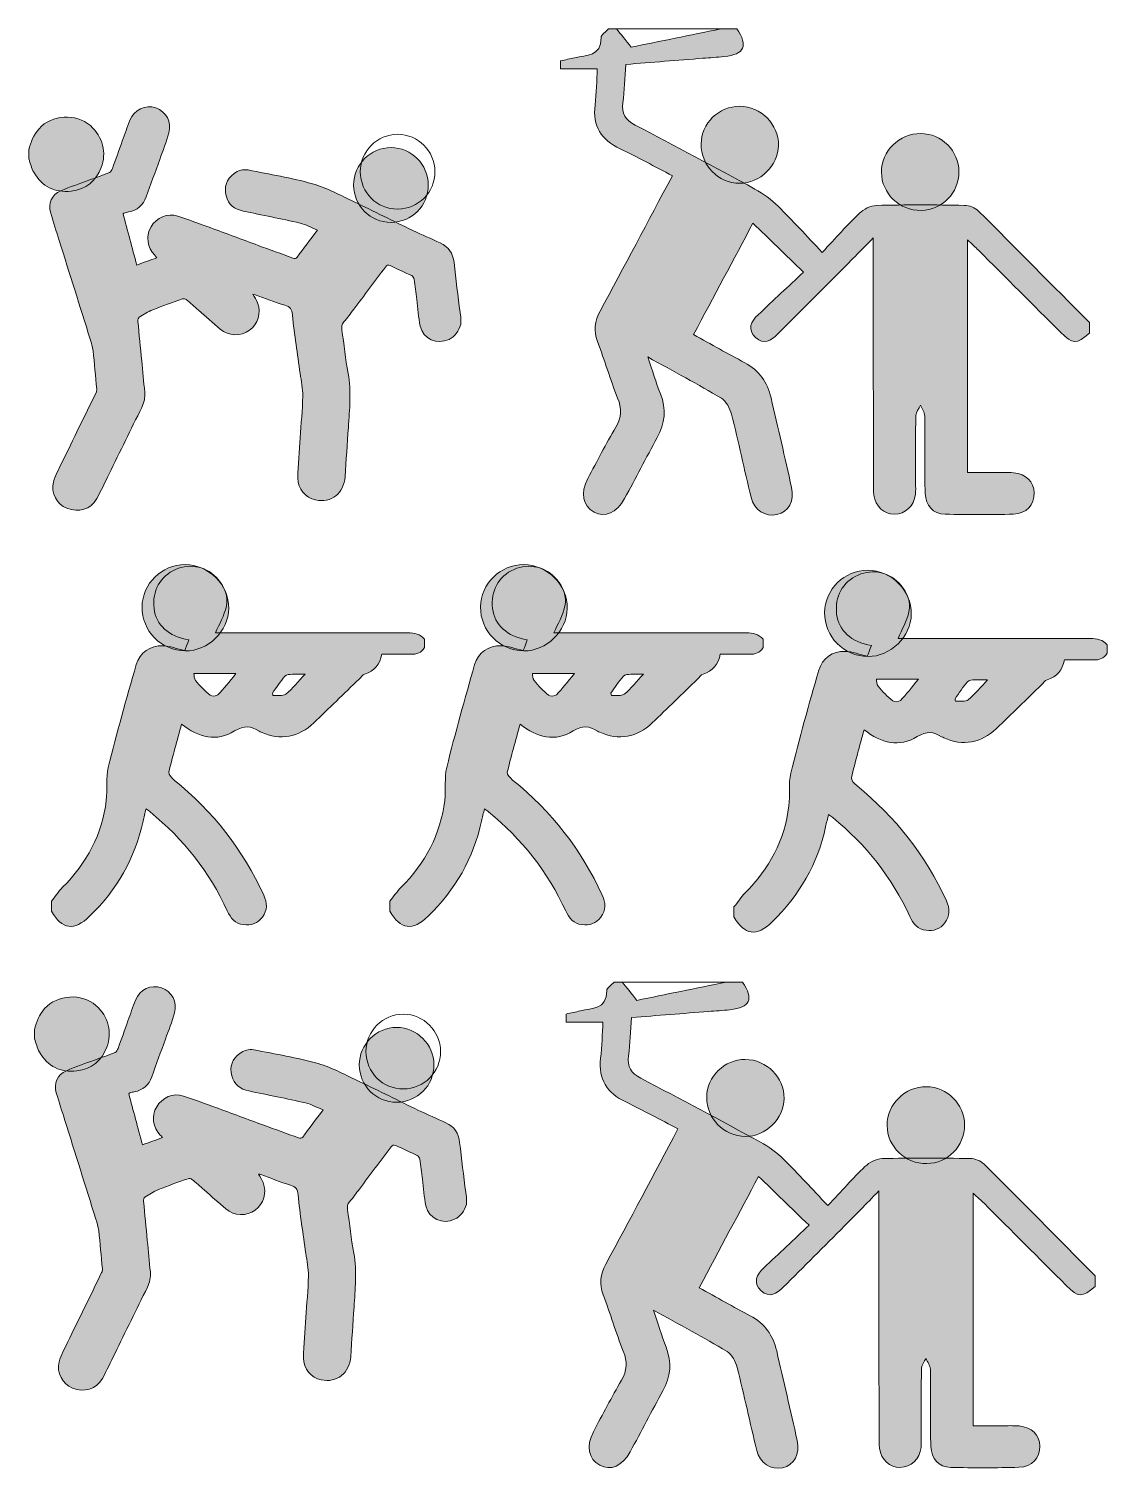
# Model space of a CAD drawing. Header units: inches. Extents: x 5.3 to 72.7, y -93 to -2.8.
import ezdxf

# ---------------------------------------------------------------- set-up
doc = ezdxf.new("R2010")
doc.units = ezdxf.units.IN
doc.header["$MEASUREMENT"] = 0
doc.layers.add('Layer 1', color=7, linetype='Continuous')

# ---------------------------------------------------------------- blocks, each defined once
blk = doc.blocks.new('block 3')
at = {"layer": 'Layer 1', "true_color": 0xffffff}
h = blk.add_hatch(color=7, dxfattribs=at)
h.dxf.hatch_style = 2
edge = h.paths.add_edge_path()
edge.add_spline(control_points=[(5.292, -10.39), (5.411, -9.905), (5.582, -9.451), (5.928, -9.068), (6.725, -8.182), (8.237, -8.096), (9.137, -8.877), (9.934, -9.568), (10.161, -10.594), (9.816, -11.494), (9.491, -12.341), (8.854, -12.861), (7.942, -12.97), (6.913, -13.094), (6.119, -12.687), (5.601, -11.792), (5.454, -11.54), (5.392, -11.239), (5.292, -10.96), (5.292, -10.77), (5.292, -10.58), (5.292, -10.39)], knot_values=[0, 0, 0, 0, 1, 1, 1, 2, 2, 2, 3, 3, 3, 4, 4, 4, 5, 5, 5, 6, 6, 6, 7, 7, 7, 7], degree=3, periodic=1)
h = blk.add_hatch(color=7, dxfattribs=at)
h.dxf.hatch_style = 2
edge = h.paths.add_edge_path()
edge.add_spline(control_points=[(32.307, -21.325), (32.163, -21.716), (31.972, -22.064), (31.567, -22.25), (30.815, -22.597), (29.951, -22.219), (29.771, -21.413), (29.65, -20.867), (29.618, -20.301), (29.549, -19.743), (29.497, -19.323), (29.457, -18.902), (29.394, -18.483), (29.381, -18.401), (29.307, -18.296), (29.233, -18.26), (28.788, -18.042), (28.333, -17.846), (27.885, -17.633), (27.75, -17.569), (27.677, -17.61), (27.595, -17.72), (26.935, -18.602), (26.272, -19.481), (25.609, -20.36), (25.407, -20.628), (25.213, -20.904), (24.994, -21.157), (24.865, -21.307), (24.843, -21.456), (24.869, -21.639), (25, -22.55), (25.091, -23.467), (25.259, -24.37), (25.47, -25.502), (25.345, -26.625), (25.274, -27.753), (25.208, -28.78), (25.135, -29.807), (25.07, -30.834), (25.004, -31.868), (24.2, -32.502), (23.216, -32.291), (22.605, -32.16), (22.103, -31.586), (22.115, -30.935), (22.131, -30.089), (22.202, -29.244), (22.256, -28.399), (22.312, -27.532), (22.407, -26.666), (22.425, -25.799), (22.435, -25.33), (22.323, -24.858), (22.259, -24.388), (22.093, -23.166), (21.896, -21.947), (21.773, -20.721), (21.737, -20.356), (21.633, -20.214), (21.296, -20.112), (20.669, -19.922), (20.06, -19.673), (19.443, -19.45), (19.403, -19.436), (19.361, -19.432), (19.308, -19.42), (19.411, -19.609), (19.527, -19.775), (19.595, -19.958), (19.834, -20.602), (19.626, -21.289), (19.091, -21.676), (18.55, -22.07), (17.796, -22.048), (17.265, -21.603), (16.801, -21.215), (16.353, -20.808), (15.897, -20.41), (15.645, -20.189), (15.396, -19.964), (15.135, -19.753), (15.081, -19.709), (14.972, -19.687), (14.908, -19.71), (14.282, -19.93), (13.654, -20.148), (13.039, -20.397), (12.744, -20.516), (12.469, -20.688), (12.199, -20.859), (12.139, -20.897), (12.109, -21.032), (12.116, -21.118), (12.187, -21.94), (12.268, -22.761), (12.347, -23.582), (12.409, -24.236), (12.471, -24.89), (12.539, -25.544), (12.574, -25.882), (12.499, -26.197), (12.352, -26.497), (11.672, -27.886), (10.991, -29.274), (10.309, -30.662), (10.055, -31.178), (9.819, -31.706), (9.535, -32.206), (9.148, -32.887), (8.422, -33.102), (7.659, -32.804), (7.062, -32.571), (6.653, -31.836), (6.829, -31.166), (6.94, -30.742), (7.17, -30.347), (7.364, -29.947), (8.07, -28.49), (8.784, -27.038), (9.492, -25.582), (9.525, -25.514), (9.543, -25.429), (9.536, -25.355), (9.465, -24.555), (9.396, -23.755), (9.306, -22.957), (9.279, -22.715), (9.202, -22.477), (9.129, -22.242), (8.486, -20.181), (7.838, -18.122), (7.192, -16.062), (7.013, -15.491), (6.827, -14.923), (6.656, -14.35), (6.48, -13.762), (6.719, -13.198), (7.285, -12.954), (7.86, -12.707), (8.457, -12.51), (9.045, -12.293), (9.474, -12.134), (9.907, -11.985), (10.331, -11.812), (10.413, -11.778), (10.48, -11.661), (10.515, -11.567), (10.728, -10.993), (10.93, -10.415), (11.137, -9.838), (11.292, -9.406), (11.44, -8.971), (11.607, -8.543), (11.867, -7.877), (12.579, -7.543), (13.235, -7.767), (13.874, -7.984), (14.245, -8.656), (14.051, -9.333), (13.89, -9.893), (13.677, -10.438), (13.481, -10.987), (13.2, -11.769), (12.908, -12.547), (12.633, -13.332), (12.446, -13.866), (12.075, -14.169), (11.53, -14.277), (11.437, -14.296), (11.345, -14.318), (11.253, -14.341), (11.234, -14.346), (11.218, -14.364), (11.184, -14.387), (11.467, -15.445), (11.751, -16.506), (12.043, -17.598), (12.465, -17.443), (12.865, -17.297), (13.295, -17.139), (13.241, -17.076), (13.204, -17.027), (13.161, -16.985), (12.689, -16.508), (12.595, -15.786), (12.932, -15.212), (13.274, -14.628), (13.964, -14.333), (14.605, -14.538), (15.285, -14.757), (15.953, -15.012), (16.625, -15.257), (17.632, -15.625), (18.636, -16), (19.643, -16.369), (20.361, -16.633), (21.082, -16.892), (21.8, -17.158), (21.907, -17.197), (21.986, -17.209), (22.064, -17.104), (22.477, -16.548), (22.895, -15.997), (23.337, -15.409), (22.96, -15.255), (22.617, -15.06), (22.249, -14.975), (21.069, -14.702), (19.88, -14.473), (18.695, -14.222), (18.162, -14.109), (17.771, -13.815), (17.63, -13.272), (17.484, -12.706), (17.657, -12.227), (18.124, -11.879), (18.381, -11.687), (18.691, -11.585), (19.014, -11.651), (20.358, -11.922), (21.719, -12.138), (23.035, -12.514), (23.936, -12.771), (24.779, -13.24), (25.634, -13.645), (26.866, -14.229), (28.083, -14.846), (29.312, -15.438), (29.876, -15.71), (30.455, -15.952), (31.024, -16.215), (31.545, -16.455), (31.82, -16.861), (31.882, -17.438), (31.994, -18.482), (32.129, -19.525), (32.257, -20.568), (32.267, -20.646), (32.29, -20.722), (32.307, -20.799), (32.307, -20.975), (32.307, -21.15), (32.307, -21.325)], knot_values=[0, 0, 0, 0, 1, 1, 1, 2, 2, 2, 3, 3, 3, 4, 4, 4, 5, 5, 5, 6, 6, 6, 7, 7, 7, 8, 8, 8, 9, 9, 9, 10, 10, 10, 11, 11, 11, 12, 12, 12, 13, 13, 13, 14, 14, 14, 15, 15, 15, 16, 16, 16, 17, 17, 17, 18, 18, 18, 19, 19, 19, 20, 20, 20, 21, 21, 21, 22, 22, 22, 23, 23, 23, 24, 24, 24, 25, 25, 25, 26, 26, 26, 27, 27, 27, 28, 28, 28, 29, 29, 29, 30, 30, 30, 31, 31, 31, 32, 32, 32, 33, 33, 33, 34, 34, 34, 35, 35, 35, 36, 36, 36, 37, 37, 37, 38, 38, 38, 39, 39, 39, 40, 40, 40, 41, 41, 41, 42, 42, 42, 43, 43, 43, 44, 44, 44, 45, 45, 45, 46, 46, 46, 47, 47, 47, 48, 48, 48, 49, 49, 49, 50, 50, 50, 51, 51, 51, 52, 52, 52, 53, 53, 53, 54, 54, 54, 55, 55, 55, 56, 56, 56, 57, 57, 57, 58, 58, 58, 59, 59, 59, 60, 60, 60, 61, 61, 61, 62, 62, 62, 63, 63, 63, 64, 64, 64, 65, 65, 65, 66, 66, 66, 67, 67, 67, 68, 68, 68, 69, 69, 69, 70, 70, 70, 71, 71, 71, 72, 72, 72, 73, 73, 73, 74, 74, 74, 75, 75, 75, 76, 76, 76, 77, 77, 77, 78, 78, 78, 79, 79, 79, 80, 80, 80, 81, 81, 81, 81], degree=3, periodic=1)
h = blk.add_hatch(color=7, dxfattribs=at)
h.dxf.hatch_style = 2
edge = h.paths.add_edge_path()
edge.add_spline(control_points=[(25.604, -12.595), (25.597, -11.318), (26.666, -10.245), (27.942, -10.251), (29.219, -10.256), (30.263, -11.302), (30.27, -12.583), (30.277, -13.881), (29.245, -14.921), (27.944, -14.927), (26.651, -14.934), (25.612, -13.899), (25.604, -12.595)], knot_values=[0, 0, 0, 0, 1, 1, 1, 2, 2, 2, 3, 3, 3, 4, 4, 4, 4], degree=3, periodic=1)
at = {"layer": 'Layer 1', "lineweight": 0}
for points, knots in [([(5.292, -10.39), (5.411, -9.905), (5.582, -9.451), (5.928, -9.068), (6.725, -8.182), (8.237, -8.096), (9.137, -8.877), (9.934, -9.568), (10.161, -10.594), (9.816, -11.494), (9.491, -12.341), (8.854, -12.861), (7.942, -12.97), (6.913, -13.094), (6.119, -12.687), (5.601, -11.792), (5.454, -11.54), (5.392, -11.239), (5.292, -10.96), (5.292, -10.77), (5.292, -10.58), (5.292, -10.39)], [0, 0, 0, 0, 1, 1, 1, 2, 2, 2, 3, 3, 3, 4, 4, 4, 5, 5, 5, 6, 6, 6, 7, 7, 7, 7]), ([(32.307, -21.325), (32.163, -21.716), (31.972, -22.064), (31.567, -22.25), (30.815, -22.597), (29.951, -22.219), (29.771, -21.413), (29.65, -20.867), (29.618, -20.301), (29.549, -19.743), (29.497, -19.323), (29.457, -18.902), (29.394, -18.483), (29.381, -18.401), (29.307, -18.296), (29.233, -18.26), (28.788, -18.042), (28.333, -17.846), (27.885, -17.633), (27.75, -17.569), (27.677, -17.61), (27.595, -17.72), (26.935, -18.602), (26.272, -19.481), (25.609, -20.36), (25.407, -20.628), (25.213, -20.904), (24.994, -21.157), (24.865, -21.307), (24.843, -21.456), (24.869, -21.639), (25, -22.55), (25.091, -23.467), (25.259, -24.37), (25.47, -25.502), (25.345, -26.625), (25.274, -27.753), (25.208, -28.78), (25.135, -29.807), (25.07, -30.834), (25.004, -31.868), (24.2, -32.502), (23.216, -32.291), (22.605, -32.16), (22.103, -31.586), (22.115, -30.935), (22.131, -30.089), (22.202, -29.244), (22.256, -28.399), (22.312, -27.532), (22.407, -26.666), (22.425, -25.799), (22.435, -25.33), (22.323, -24.858), (22.259, -24.388), (22.093, -23.166), (21.896, -21.947), (21.773, -20.721), (21.737, -20.356), (21.633, -20.214), (21.296, -20.112), (20.669, -19.922), (20.06, -19.673), (19.443, -19.45), (19.403, -19.436), (19.361, -19.432), (19.308, -19.42), (19.411, -19.609), (19.527, -19.775), (19.595, -19.958), (19.834, -20.602), (19.626, -21.289), (19.091, -21.676), (18.55, -22.07), (17.796, -22.048), (17.265, -21.603), (16.801, -21.215), (16.353, -20.808), (15.897, -20.41), (15.645, -20.189), (15.396, -19.964), (15.135, -19.753), (15.081, -19.709), (14.972, -19.687), (14.908, -19.71), (14.282, -19.93), (13.654, -20.148), (13.039, -20.397), (12.744, -20.516), (12.469, -20.688), (12.199, -20.859), (12.139, -20.897), (12.109, -21.032), (12.116, -21.118), (12.187, -21.94), (12.268, -22.761), (12.347, -23.582), (12.409, -24.236), (12.471, -24.89), (12.539, -25.544), (12.574, -25.882), (12.499, -26.197), (12.352, -26.497), (11.672, -27.886), (10.991, -29.274), (10.309, -30.662), (10.055, -31.178), (9.819, -31.706), (9.535, -32.206), (9.148, -32.887), (8.422, -33.102), (7.659, -32.804), (7.062, -32.571), (6.653, -31.836), (6.829, -31.166), (6.94, -30.742), (7.17, -30.347), (7.364, -29.947), (8.07, -28.49), (8.784, -27.038), (9.492, -25.582), (9.525, -25.514), (9.543, -25.429), (9.536, -25.355), (9.465, -24.555), (9.396, -23.755), (9.306, -22.957), (9.279, -22.715), (9.202, -22.477), (9.129, -22.242), (8.486, -20.181), (7.838, -18.122), (7.192, -16.062), (7.013, -15.491), (6.827, -14.923), (6.656, -14.35), (6.48, -13.762), (6.719, -13.198), (7.285, -12.954), (7.86, -12.707), (8.457, -12.51), (9.045, -12.293), (9.474, -12.134), (9.907, -11.985), (10.331, -11.812), (10.413, -11.778), (10.48, -11.661), (10.515, -11.567), (10.728, -10.993), (10.93, -10.415), (11.137, -9.838), (11.292, -9.406), (11.44, -8.971), (11.607, -8.543), (11.867, -7.877), (12.579, -7.543), (13.235, -7.767), (13.874, -7.984), (14.245, -8.656), (14.051, -9.333), (13.89, -9.893), (13.677, -10.438), (13.481, -10.987), (13.2, -11.769), (12.908, -12.547), (12.633, -13.332), (12.446, -13.866), (12.075, -14.169), (11.53, -14.277), (11.437, -14.296), (11.345, -14.318), (11.253, -14.341), (11.234, -14.346), (11.218, -14.364), (11.184, -14.387), (11.467, -15.445), (11.751, -16.506), (12.043, -17.598), (12.465, -17.443), (12.865, -17.297), (13.295, -17.139), (13.241, -17.076), (13.204, -17.027), (13.161, -16.985), (12.689, -16.508), (12.595, -15.786), (12.932, -15.212), (13.274, -14.628), (13.964, -14.333), (14.605, -14.538), (15.285, -14.757), (15.953, -15.012), (16.625, -15.257), (17.632, -15.625), (18.636, -16), (19.643, -16.369), (20.361, -16.633), (21.082, -16.892), (21.8, -17.158), (21.907, -17.197), (21.986, -17.209), (22.064, -17.104), (22.477, -16.548), (22.895, -15.997), (23.337, -15.409), (22.96, -15.255), (22.617, -15.06), (22.249, -14.975), (21.069, -14.702), (19.88, -14.473), (18.695, -14.222), (18.162, -14.109), (17.771, -13.815), (17.63, -13.272), (17.484, -12.706), (17.657, -12.227), (18.124, -11.879), (18.381, -11.687), (18.691, -11.585), (19.014, -11.651), (20.358, -11.922), (21.719, -12.138), (23.035, -12.514), (23.936, -12.771), (24.779, -13.24), (25.634, -13.645), (26.866, -14.229), (28.083, -14.846), (29.312, -15.438), (29.876, -15.71), (30.455, -15.952), (31.024, -16.215), (31.545, -16.455), (31.82, -16.861), (31.882, -17.438), (31.994, -18.482), (32.129, -19.525), (32.257, -20.568), (32.267, -20.646), (32.29, -20.722), (32.307, -20.799), (32.307, -20.975), (32.307, -21.15), (32.307, -21.325)], [0, 0, 0, 0, 1, 1, 1, 2, 2, 2, 3, 3, 3, 4, 4, 4, 5, 5, 5, 6, 6, 6, 7, 7, 7, 8, 8, 8, 9, 9, 9, 10, 10, 10, 11, 11, 11, 12, 12, 12, 13, 13, 13, 14, 14, 14, 15, 15, 15, 16, 16, 16, 17, 17, 17, 18, 18, 18, 19, 19, 19, 20, 20, 20, 21, 21, 21, 22, 22, 22, 23, 23, 23, 24, 24, 24, 25, 25, 25, 26, 26, 26, 27, 27, 27, 28, 28, 28, 29, 29, 29, 30, 30, 30, 31, 31, 31, 32, 32, 32, 33, 33, 33, 34, 34, 34, 35, 35, 35, 36, 36, 36, 37, 37, 37, 38, 38, 38, 39, 39, 39, 40, 40, 40, 41, 41, 41, 42, 42, 42, 43, 43, 43, 44, 44, 44, 45, 45, 45, 46, 46, 46, 47, 47, 47, 48, 48, 48, 49, 49, 49, 50, 50, 50, 51, 51, 51, 52, 52, 52, 53, 53, 53, 54, 54, 54, 55, 55, 55, 56, 56, 56, 57, 57, 57, 58, 58, 58, 59, 59, 59, 60, 60, 60, 61, 61, 61, 62, 62, 62, 63, 63, 63, 64, 64, 64, 65, 65, 65, 66, 66, 66, 67, 67, 67, 68, 68, 68, 69, 69, 69, 70, 70, 70, 71, 71, 71, 72, 72, 72, 73, 73, 73, 74, 74, 74, 75, 75, 75, 76, 76, 76, 77, 77, 77, 78, 78, 78, 79, 79, 79, 80, 80, 80, 81, 81, 81, 81]), ([(26.02, -11.764), (26.028, -13.067), (27.067, -14.103), (28.359, -14.096), (29.661, -14.089), (30.693, -13.049), (30.686, -11.752), (30.679, -10.471), (29.635, -9.425), (28.358, -9.42), (27.082, -9.414), (26.012, -10.487), (26.02, -11.764)], [0, 0, 0, 0, 1, 1, 1, 2, 2, 2, 3, 3, 3, 4, 4, 4, 4]), ([(25.604, -12.595), (25.597, -11.318), (26.666, -10.245), (27.942, -10.251), (29.219, -10.256), (30.263, -11.302), (30.27, -12.583), (30.277, -13.881), (29.245, -14.921), (27.944, -14.927), (26.651, -14.934), (25.612, -13.899), (25.604, -12.595)], [0, 0, 0, 0, 1, 1, 1, 2, 2, 2, 3, 3, 3, 4, 4, 4, 4])]:
    blk.add_open_spline(points, degree=3, knots=knots, dxfattribs=at)
blk = doc.blocks.new('block 2')
at = {"layer": 'Layer 1'}
blk.add_blockref('block 3', (0, 0), dxfattribs=at)
blk = doc.blocks.new('block 5')
at = {"layer": 'Layer 1', "true_color": 0xffffff}
h = blk.add_hatch(color=7, dxfattribs=at)
h.dxf.hatch_style = 2
edge = h.paths.add_edge_path()
edge.add_spline(control_points=[(71.614, -21.864), (70.803, -22.573), (70.582, -22.568), (69.811, -21.8), (68.097, -20.089), (66.387, -18.375), (64.673, -16.664), (64.484, -16.475), (64.281, -16.298), (63.989, -16.027), (63.989, -20.924), (63.989, -25.69), (63.989, -30.577), (64.581, -30.577), (65.182, -30.576), (65.783, -30.577), (66.144, -30.578), (66.508, -30.559), (66.867, -30.591), (67.666, -30.663), (68.146, -31.142), (68.164, -31.849), (68.183, -32.59), (67.689, -33.149), (66.858, -33.175), (65.44, -33.218), (64.019, -33.218), (62.6, -33.182), (61.807, -33.162), (61.399, -32.64), (61.35, -31.88), (61.306, -31.187), (61.332, -30.49), (61.33, -29.794), (61.328, -28.875), (61.347, -27.956), (61.316, -27.039), (61.308, -26.811), (61.141, -26.59), (61.047, -26.365), (60.947, -26.579), (60.766, -26.791), (60.762, -27.006), (60.736, -28.425), (60.749, -29.845), (60.748, -31.264), (60.748, -31.487), (60.761, -31.712), (60.737, -31.932), (60.654, -32.676), (60.129, -33.166), (59.414, -33.185), (58.794, -33.201), (58.234, -32.692), (58.132, -31.987), (58.093, -31.713), (58.109, -31.431), (58.109, -31.153), (58.104, -26.449), (58.101, -21.745), (58.098, -17.042), (58.097, -16.749), (58.098, -16.456), (58.098, -15.894), (57.264, -16.744), (56.614, -17.414), (55.955, -18.076), (54.679, -19.358), (53.396, -20.634), (52.119, -21.915), (51.71, -22.324), (51.257, -22.611), (50.745, -22.133), (50.198, -21.622), (50.448, -21.132), (50.902, -20.702), (51.848, -19.808), (52.798, -18.918), (53.733, -18.039), (52.582, -16.924), (51.591, -15.963), (50.574, -14.978), (49.375, -17.228), (48.129, -19.566), (46.862, -21.943), (47.968, -22.554), (49.004, -23.147), (50.058, -23.704), (50.961, -24.18), (51.481, -24.926), (51.706, -25.895), (52.141, -27.762), (52.57, -29.631), (52.991, -31.501), (53.181, -32.349), (52.801, -33.039), (52.078, -33.203), (51.358, -33.366), (50.656, -32.929), (50.459, -32.122), (50.037, -30.395), (49.674, -28.653), (49.235, -26.93), (49.141, -26.561), (48.906, -26.116), (48.6, -25.932), (47.149, -25.059), (45.651, -24.264), (43.994, -23.344), (44.295, -24.226), (44.518, -24.953), (44.792, -25.66), (45.159, -26.608), (45.084, -27.497), (44.594, -28.385), (43.895, -29.649), (43.237, -30.937), (42.545, -32.205), (42.059, -33.096), (41.308, -33.418), (40.651, -33.05), (39.92, -32.641), (39.764, -31.871), (40.25, -30.951), (40.822, -29.87), (41.385, -28.784), (42.001, -27.728), (42.356, -27.12), (42.377, -26.572), (42.115, -25.917), (41.652, -24.758), (41.295, -23.556), (40.86, -22.384), (40.609, -21.709), (40.664, -21.115), (41.012, -20.474), (42.524, -17.693), (44, -14.893), (45.536, -12.012), (44.426, -11.435), (43.363, -10.845), (42.267, -10.323), (41.093, -9.764), (40.54, -8.91), (40.699, -7.592), (40.79, -6.828), (40.799, -6.055), (40.842, -5.328), (40.026, -5.328), (39.284, -5.328), (38.541, -5.328), (38.541, -5.161), (38.541, -4.994), (38.541, -4.827), (38.837, -4.76), (39.133, -4.698), (39.428, -4.627), (40.16, -4.452), (41.091, -4.561), (41.077, -3.366), (41.075, -3.187), (41.383, -3.004), (41.548, -2.822), (41.715, -2.822), (41.882, -2.822), (42.049, -2.822), (42.327, -3.169), (42.604, -3.515), (42.968, -3.969), (44.74, -3.606), (46.652, -3.214), (48.563, -2.822), (48.897, -2.822), (49.232, -2.822), (49.566, -2.822), (50.29, -3.897), (50.057, -4.415), (48.777, -4.557), (48.335, -4.605), (47.891, -4.628), (47.448, -4.663), (45.852, -4.79), (44.256, -4.917), (42.625, -5.047), (42.564, -5.901), (42.543, -6.677), (42.442, -7.443), (42.352, -8.125), (42.601, -8.523), (43.204, -8.839), (45.713, -10.15), (48.21, -11.484), (50.694, -12.841), (51.221, -13.129), (51.724, -13.502), (52.153, -13.922), (53.061, -14.812), (53.912, -15.758), (54.906, -16.806), (55.773, -15.884), (56.466, -15.091), (57.226, -14.369), (57.5, -14.108), (57.931, -13.88), (58.297, -13.87), (60.13, -13.82), (61.965, -13.831), (63.799, -13.863), (64.099, -13.868), (64.471, -14.011), (64.681, -14.22), (67.007, -16.53), (69.307, -18.867), (71.614, -21.196), (71.614, -21.419), (71.614, -21.641), (71.614, -21.864)], knot_values=[0, 0, 0, 0, 1, 1, 1, 2, 2, 2, 3, 3, 3, 4, 4, 4, 5, 5, 5, 6, 6, 6, 7, 7, 7, 8, 8, 8, 9, 9, 9, 10, 10, 10, 11, 11, 11, 12, 12, 12, 13, 13, 13, 14, 14, 14, 15, 15, 15, 16, 16, 16, 17, 17, 17, 18, 18, 18, 19, 19, 19, 20, 20, 20, 21, 21, 21, 22, 22, 22, 23, 23, 23, 24, 24, 24, 25, 25, 25, 26, 26, 26, 27, 27, 27, 28, 28, 28, 29, 29, 29, 30, 30, 30, 31, 31, 31, 32, 32, 32, 33, 33, 33, 34, 34, 34, 35, 35, 35, 36, 36, 36, 37, 37, 37, 38, 38, 38, 39, 39, 39, 40, 40, 40, 41, 41, 41, 42, 42, 42, 43, 43, 43, 44, 44, 44, 45, 45, 45, 46, 46, 46, 47, 47, 47, 48, 48, 48, 49, 49, 49, 50, 50, 50, 51, 51, 51, 52, 52, 52, 53, 53, 53, 54, 54, 54, 55, 55, 55, 56, 56, 56, 57, 57, 57, 58, 58, 58, 59, 59, 59, 60, 60, 60, 61, 61, 61, 62, 62, 62, 63, 63, 63, 64, 64, 64, 65, 65, 65, 66, 66, 66, 67, 67, 67, 68, 68, 68, 69, 69, 69, 70, 70, 70, 71, 71, 71, 72, 72, 72, 72], degree=3, periodic=1)
h = blk.add_hatch(color=7, dxfattribs=at)
h.dxf.hatch_style = 2
edge = h.paths.add_edge_path()
edge.add_spline(control_points=[(52.174, -10.111), (52.161, -11.376), (51.018, -12.493), (49.749, -12.481), (48.4, -12.467), (47.323, -11.371), (47.334, -10.023), (47.345, -8.73), (48.442, -7.657), (49.742, -7.667), (51.078, -7.677), (52.188, -8.792), (52.174, -10.111)], knot_values=[0, 0, 0, 0, 1, 1, 1, 2, 2, 2, 3, 3, 3, 4, 4, 4, 4], degree=3, periodic=1)
h = blk.add_hatch(color=7, dxfattribs=at)
h.dxf.hatch_style = 2
edge = h.paths.add_edge_path()
edge.add_spline(control_points=[(63.456, -11.766), (63.457, -13.089), (62.414, -14.155), (61.095, -14.178), (59.736, -14.202), (58.621, -13.129), (58.613, -11.791), (58.606, -10.465), (59.729, -9.357), (61.07, -9.369), (62.38, -9.381), (63.454, -10.46), (63.456, -11.766)], knot_values=[0, 0, 0, 0, 1, 1, 1, 2, 2, 2, 3, 3, 3, 4, 4, 4, 4], degree=3, periodic=1)
at = {"layer": 'Layer 1', "lineweight": 0}
for points, knots in [([(71.614, -21.864), (70.803, -22.573), (70.582, -22.568), (69.811, -21.8), (68.097, -20.089), (66.387, -18.375), (64.673, -16.664), (64.484, -16.475), (64.281, -16.298), (63.989, -16.027), (63.989, -20.924), (63.989, -25.69), (63.989, -30.577), (64.581, -30.577), (65.182, -30.576), (65.783, -30.577), (66.144, -30.578), (66.508, -30.559), (66.867, -30.591), (67.666, -30.663), (68.146, -31.142), (68.164, -31.849), (68.183, -32.59), (67.689, -33.149), (66.858, -33.175), (65.44, -33.218), (64.019, -33.218), (62.6, -33.182), (61.807, -33.162), (61.399, -32.64), (61.35, -31.88), (61.306, -31.187), (61.332, -30.49), (61.33, -29.794), (61.328, -28.875), (61.347, -27.956), (61.316, -27.039), (61.308, -26.811), (61.141, -26.59), (61.047, -26.365), (60.947, -26.579), (60.766, -26.791), (60.762, -27.006), (60.736, -28.425), (60.749, -29.845), (60.748, -31.264), (60.748, -31.487), (60.761, -31.712), (60.737, -31.932), (60.654, -32.676), (60.129, -33.166), (59.414, -33.185), (58.794, -33.201), (58.234, -32.692), (58.132, -31.987), (58.093, -31.713), (58.109, -31.431), (58.109, -31.153), (58.104, -26.449), (58.101, -21.745), (58.098, -17.042), (58.097, -16.749), (58.098, -16.456), (58.098, -15.894), (57.264, -16.744), (56.614, -17.414), (55.955, -18.076), (54.679, -19.358), (53.396, -20.634), (52.119, -21.915), (51.71, -22.324), (51.257, -22.611), (50.745, -22.133), (50.198, -21.622), (50.448, -21.132), (50.902, -20.702), (51.848, -19.808), (52.798, -18.918), (53.733, -18.039), (52.582, -16.924), (51.591, -15.963), (50.574, -14.978), (49.375, -17.228), (48.129, -19.566), (46.862, -21.943), (47.968, -22.554), (49.004, -23.147), (50.058, -23.704), (50.961, -24.18), (51.481, -24.926), (51.706, -25.895), (52.141, -27.762), (52.57, -29.631), (52.991, -31.501), (53.181, -32.349), (52.801, -33.039), (52.078, -33.203), (51.358, -33.366), (50.656, -32.929), (50.459, -32.122), (50.037, -30.395), (49.674, -28.653), (49.235, -26.93), (49.141, -26.561), (48.906, -26.116), (48.6, -25.932), (47.149, -25.059), (45.651, -24.264), (43.994, -23.344), (44.295, -24.226), (44.518, -24.953), (44.792, -25.66), (45.159, -26.608), (45.084, -27.497), (44.594, -28.385), (43.895, -29.649), (43.237, -30.937), (42.545, -32.205), (42.059, -33.096), (41.308, -33.418), (40.651, -33.05), (39.92, -32.641), (39.764, -31.871), (40.25, -30.951), (40.822, -29.87), (41.385, -28.784), (42.001, -27.728), (42.356, -27.12), (42.377, -26.572), (42.115, -25.917), (41.652, -24.758), (41.295, -23.556), (40.86, -22.384), (40.609, -21.709), (40.664, -21.115), (41.012, -20.474), (42.524, -17.693), (44, -14.893), (45.536, -12.012), (44.426, -11.435), (43.363, -10.845), (42.267, -10.323), (41.093, -9.764), (40.54, -8.91), (40.699, -7.592), (40.79, -6.828), (40.799, -6.055), (40.842, -5.328), (40.026, -5.328), (39.284, -5.328), (38.541, -5.328), (38.541, -5.161), (38.541, -4.994), (38.541, -4.827), (38.837, -4.76), (39.133, -4.698), (39.428, -4.627), (40.16, -4.452), (41.091, -4.561), (41.077, -3.366), (41.075, -3.187), (41.383, -3.004), (41.548, -2.822), (41.715, -2.822), (41.882, -2.822), (42.049, -2.822), (42.327, -3.169), (42.604, -3.515), (42.968, -3.969), (44.74, -3.606), (46.652, -3.214), (48.563, -2.822), (48.897, -2.822), (49.232, -2.822), (49.566, -2.822), (50.29, -3.897), (50.057, -4.415), (48.777, -4.557), (48.335, -4.605), (47.891, -4.628), (47.448, -4.663), (45.852, -4.79), (44.256, -4.917), (42.625, -5.047), (42.564, -5.901), (42.543, -6.677), (42.442, -7.443), (42.352, -8.125), (42.601, -8.523), (43.204, -8.839), (45.713, -10.15), (48.21, -11.484), (50.694, -12.841), (51.221, -13.129), (51.724, -13.502), (52.153, -13.922), (53.061, -14.812), (53.912, -15.758), (54.906, -16.806), (55.773, -15.884), (56.466, -15.091), (57.226, -14.369), (57.5, -14.108), (57.931, -13.88), (58.297, -13.87), (60.13, -13.82), (61.965, -13.831), (63.799, -13.863), (64.099, -13.868), (64.471, -14.011), (64.681, -14.22), (67.007, -16.53), (69.307, -18.867), (71.614, -21.196), (71.614, -21.419), (71.614, -21.641), (71.614, -21.864)], [0, 0, 0, 0, 1, 1, 1, 2, 2, 2, 3, 3, 3, 4, 4, 4, 5, 5, 5, 6, 6, 6, 7, 7, 7, 8, 8, 8, 9, 9, 9, 10, 10, 10, 11, 11, 11, 12, 12, 12, 13, 13, 13, 14, 14, 14, 15, 15, 15, 16, 16, 16, 17, 17, 17, 18, 18, 18, 19, 19, 19, 20, 20, 20, 21, 21, 21, 22, 22, 22, 23, 23, 23, 24, 24, 24, 25, 25, 25, 26, 26, 26, 27, 27, 27, 28, 28, 28, 29, 29, 29, 30, 30, 30, 31, 31, 31, 32, 32, 32, 33, 33, 33, 34, 34, 34, 35, 35, 35, 36, 36, 36, 37, 37, 37, 38, 38, 38, 39, 39, 39, 40, 40, 40, 41, 41, 41, 42, 42, 42, 43, 43, 43, 44, 44, 44, 45, 45, 45, 46, 46, 46, 47, 47, 47, 48, 48, 48, 49, 49, 49, 50, 50, 50, 51, 51, 51, 52, 52, 52, 53, 53, 53, 54, 54, 54, 55, 55, 55, 56, 56, 56, 57, 57, 57, 58, 58, 58, 59, 59, 59, 60, 60, 60, 61, 61, 61, 62, 62, 62, 63, 63, 63, 64, 64, 64, 65, 65, 65, 66, 66, 66, 67, 67, 67, 68, 68, 68, 69, 69, 69, 70, 70, 70, 71, 71, 71, 72, 72, 72, 72]), ([(41.548, -2.822), (41.383, -3.004), (41.075, -3.187), (41.077, -3.366), (41.091, -4.561), (40.16, -4.452), (39.428, -4.627), (39.133, -4.698), (38.837, -4.76), (38.541, -4.827)], [0, 0, 0, 0, 1, 1, 1, 2, 2, 2, 3, 3, 3, 3]), ([(48.563, -2.822), (46.652, -3.214), (44.74, -3.606), (42.968, -3.969), (42.604, -3.515), (42.327, -3.169), (42.049, -2.822), (44.221, -2.822), (46.392, -2.822), (48.563, -2.822)], [0, 0, 0, 0, 1, 1, 1, 2, 2, 2, 3, 3, 3, 3]), ([(52.174, -10.111), (52.161, -11.376), (51.018, -12.493), (49.749, -12.481), (48.4, -12.467), (47.323, -11.371), (47.334, -10.023), (47.345, -8.73), (48.442, -7.657), (49.742, -7.667), (51.078, -7.677), (52.188, -8.792), (52.174, -10.111)], [0, 0, 0, 0, 1, 1, 1, 2, 2, 2, 3, 3, 3, 4, 4, 4, 4]), ([(63.456, -11.766), (63.457, -13.089), (62.414, -14.155), (61.095, -14.178), (59.736, -14.202), (58.621, -13.129), (58.613, -11.791), (58.606, -10.465), (59.729, -9.357), (61.07, -9.369), (62.38, -9.381), (63.454, -10.46), (63.456, -11.766)], [0, 0, 0, 0, 1, 1, 1, 2, 2, 2, 3, 3, 3, 4, 4, 4, 4])]:
    blk.add_open_spline(points, degree=3, knots=knots, dxfattribs=at)
blk = doc.blocks.new('block 4')
at = {"layer": 'Layer 1'}
blk.add_blockref('block 5', (0, 0), dxfattribs=at)
blk = doc.blocks.new('block 7')
at = {"layer": 'Layer 1', "true_color": 0xffffff}
h = blk.add_hatch(color=7, dxfattribs=at)
h.dxf.hatch_style = 2
edge = h.paths.add_edge_path()
edge.add_spline(control_points=[(30.04, -41.522), (29.839, -41.849), (29.548, -41.958), (29.168, -41.943), (28.582, -41.92), (27.995, -41.937), (27.368, -41.937), (27.246, -42.559), (26.902, -42.987), (26.285, -43.186), (26.152, -43.229), (26.055, -43.388), (25.944, -43.496), (25, -44.409), (24.057, -45.322), (23.114, -46.235), (22.179, -47.14), (21.005, -47.347), (19.826, -46.816), (19.779, -46.795), (19.731, -46.774), (19.687, -46.747), (19.179, -46.436), (18.765, -46.368), (18.161, -46.741), (17.048, -47.43), (15.909, -47.157), (14.845, -46.311), (14.565, -47.341), (14.279, -48.322), (14.048, -49.315), (14.017, -49.449), (14.225, -49.685), (14.377, -49.807), (16.811, -51.771), (18.683, -54.169), (19.987, -57.012), (20.206, -57.488), (20.217, -57.945), (19.897, -58.379), (19.601, -58.78), (19.193, -58.917), (18.712, -58.854), (18.193, -58.787), (17.908, -58.447), (17.701, -57.996), (16.58, -55.553), (14.957, -53.498), (12.877, -51.801), (12.812, -51.747), (12.742, -51.699), (12.62, -51.608), (12.551, -51.892), (12.489, -52.132), (12.436, -52.374), (11.929, -54.7), (10.798, -56.675), (9.094, -58.33), (8.132, -59.264), (7.356, -59.164), (6.703, -58.014), (6.703, -57.807), (6.703, -57.599), (6.703, -57.392), (6.935, -57.099), (7.141, -56.781), (7.403, -56.518), (8.912, -55.003), (9.878, -53.214), (10.135, -51.079), (10.217, -50.396), (10.099, -49.676), (10.261, -49.019), (10.792, -46.864), (11.391, -44.724), (12.004, -42.59), (12.215, -41.853), (12.896, -41.373), (13.648, -41.406), (14.107, -41.426), (14.559, -41.602), (15.041, -41.714), (15.106, -41.546), (15.201, -41.299), (15.298, -41.048), (14.027, -40.82), (13.246, -40.108), (13.124, -39.078), (12.994, -37.986), (13.504, -37.057), (14.465, -36.635), (15.404, -36.224), (16.47, -36.467), (17.138, -37.262), (17.544, -37.746), (17.787, -38.33), (17.646, -38.939), (17.512, -39.516), (17.201, -40.051), (16.967, -40.605), (17.065, -40.605), (17.252, -40.605), (17.438, -40.605), (21.289, -40.605), (25.14, -40.611), (28.991, -40.598), (29.414, -40.596), (29.766, -40.673), (30.04, -41.004), (30.04, -41.176), (30.04, -41.349), (30.04, -41.522)], knot_values=[0, 0, 0, 0, 1, 1, 1, 2, 2, 2, 3, 3, 3, 4, 4, 4, 5, 5, 5, 6, 6, 6, 7, 7, 7, 8, 8, 8, 9, 9, 9, 10, 10, 10, 11, 11, 11, 12, 12, 12, 13, 13, 13, 14, 14, 14, 15, 15, 15, 16, 16, 16, 17, 17, 17, 18, 18, 18, 19, 19, 19, 20, 20, 20, 21, 21, 21, 22, 22, 22, 23, 23, 23, 24, 24, 24, 25, 25, 25, 26, 26, 26, 27, 27, 27, 28, 28, 28, 29, 29, 29, 30, 30, 30, 31, 31, 31, 32, 32, 32, 33, 33, 33, 34, 34, 34, 35, 35, 35, 36, 36, 36, 37, 37, 37, 37], degree=3, periodic=1)
edge = h.paths.add_edge_path()
edge.add_spline(control_points=[(15.614, -43.152), (15.636, -43.255), (15.621, -43.469), (15.72, -43.589), (15.995, -43.92), (16.299, -44.234), (16.631, -44.506), (16.727, -44.585), (17.027, -44.566), (17.115, -44.476), (17.483, -44.099), (17.806, -43.678), (18.246, -43.152), (17.296, -43.152), (16.483, -43.152), (15.614, -43.152)], knot_values=[0, 0, 0, 0, 1, 1, 1, 2, 2, 2, 3, 3, 3, 4, 4, 4, 5, 5, 5, 5], degree=3, periodic=1)
edge = h.paths.add_edge_path()
edge.add_spline(control_points=[(22.562, -43.184), (22.285, -43.184), (22.027, -43.171), (21.771, -43.189), (21.611, -43.2), (21.395, -43.205), (21.31, -43.304), (21.023, -43.638), (20.783, -44.012), (20.526, -44.371), (20.535, -44.424), (20.545, -44.476), (20.554, -44.529), (20.826, -44.506), (21.178, -44.582), (21.353, -44.439), (21.787, -44.087), (22.141, -43.634), (22.562, -43.184)], knot_values=[0, 0, 0, 0, 1, 1, 1, 2, 2, 2, 3, 3, 3, 4, 4, 4, 5, 5, 5, 6, 6, 6, 6], degree=3, periodic=1)
at = {"layer": 'Layer 1', "lineweight": 0}
for points, knots in [([(30.04, -41.522), (29.839, -41.849), (29.548, -41.958), (29.168, -41.943), (28.582, -41.92), (27.995, -41.937), (27.368, -41.937), (27.246, -42.559), (26.902, -42.987), (26.285, -43.186), (26.152, -43.229), (26.055, -43.388), (25.944, -43.496), (25, -44.409), (24.057, -45.322), (23.114, -46.235), (22.179, -47.14), (21.005, -47.347), (19.826, -46.816), (19.779, -46.795), (19.731, -46.774), (19.687, -46.747), (19.179, -46.436), (18.765, -46.368), (18.161, -46.741), (17.048, -47.43), (15.909, -47.157), (14.845, -46.311), (14.565, -47.341), (14.279, -48.322), (14.048, -49.315), (14.017, -49.449), (14.225, -49.685), (14.377, -49.807), (16.811, -51.771), (18.683, -54.169), (19.987, -57.012), (20.206, -57.488), (20.217, -57.945), (19.897, -58.379), (19.601, -58.78), (19.193, -58.917), (18.712, -58.854), (18.193, -58.787), (17.908, -58.447), (17.701, -57.996), (16.58, -55.553), (14.957, -53.498), (12.877, -51.801), (12.812, -51.747), (12.742, -51.699), (12.62, -51.608), (12.551, -51.892), (12.489, -52.132), (12.436, -52.374), (11.929, -54.7), (10.798, -56.675), (9.094, -58.33), (8.132, -59.264), (7.356, -59.164), (6.703, -58.014), (6.703, -57.807), (6.703, -57.599), (6.703, -57.392), (6.935, -57.099), (7.141, -56.781), (7.403, -56.518), (8.912, -55.003), (9.878, -53.214), (10.135, -51.079), (10.217, -50.396), (10.099, -49.676), (10.261, -49.019), (10.792, -46.864), (11.391, -44.724), (12.004, -42.59), (12.215, -41.853), (12.896, -41.373), (13.648, -41.406), (14.107, -41.426), (14.559, -41.602), (15.041, -41.714), (15.106, -41.546), (15.201, -41.299), (15.298, -41.048), (14.027, -40.82), (13.246, -40.108), (13.124, -39.078), (12.994, -37.986), (13.504, -37.057), (14.465, -36.635), (15.404, -36.224), (16.47, -36.467), (17.138, -37.262), (17.544, -37.746), (17.787, -38.33), (17.646, -38.939), (17.512, -39.516), (17.201, -40.051), (16.967, -40.605), (17.065, -40.605), (17.252, -40.605), (17.438, -40.605), (21.289, -40.605), (25.14, -40.611), (28.991, -40.598), (29.414, -40.596), (29.766, -40.673), (30.04, -41.004), (30.04, -41.176), (30.04, -41.349), (30.04, -41.522)], [0, 0, 0, 0, 1, 1, 1, 2, 2, 2, 3, 3, 3, 4, 4, 4, 5, 5, 5, 6, 6, 6, 7, 7, 7, 8, 8, 8, 9, 9, 9, 10, 10, 10, 11, 11, 11, 12, 12, 12, 13, 13, 13, 14, 14, 14, 15, 15, 15, 16, 16, 16, 17, 17, 17, 18, 18, 18, 19, 19, 19, 20, 20, 20, 21, 21, 21, 22, 22, 22, 23, 23, 23, 24, 24, 24, 25, 25, 25, 26, 26, 26, 27, 27, 27, 28, 28, 28, 29, 29, 29, 30, 30, 30, 31, 31, 31, 32, 32, 32, 33, 33, 33, 34, 34, 34, 35, 35, 35, 36, 36, 36, 37, 37, 37, 37]), ([(15.614, -43.152), (15.636, -43.255), (15.621, -43.469), (15.72, -43.589), (15.995, -43.92), (16.299, -44.234), (16.631, -44.506), (16.727, -44.585), (17.027, -44.566), (17.115, -44.476), (17.483, -44.099), (17.806, -43.678), (18.246, -43.152), (17.296, -43.152), (16.483, -43.152), (15.614, -43.152)], [0, 0, 0, 0, 1, 1, 1, 2, 2, 2, 3, 3, 3, 4, 4, 4, 5, 5, 5, 5]), ([(22.562, -43.184), (22.285, -43.184), (22.027, -43.171), (21.771, -43.189), (21.611, -43.2), (21.395, -43.205), (21.31, -43.304), (21.023, -43.638), (20.783, -44.012), (20.526, -44.371), (20.535, -44.424), (20.545, -44.476), (20.554, -44.529), (20.826, -44.506), (21.178, -44.582), (21.353, -44.439), (21.787, -44.087), (22.141, -43.634), (22.562, -43.184)], [0, 0, 0, 0, 1, 1, 1, 2, 2, 2, 3, 3, 3, 4, 4, 4, 5, 5, 5, 6, 6, 6, 6])]:
    blk.add_open_spline(points, degree=3, knots=knots, dxfattribs=at)
blk = doc.blocks.new('block 6')
at = {"layer": 'Layer 1'}
blk.add_blockref('block 7', (0, 0), dxfattribs=at)
blk = doc.blocks.new('block 9')
at = {"layer": 'Layer 1', "true_color": 0xffffff}
h = blk.add_hatch(color=7, dxfattribs=at)
h.dxf.hatch_style = 2
edge = h.paths.add_edge_path()
edge.add_spline(control_points=[(51.207, -41.522), (51.006, -41.849), (50.715, -41.958), (50.335, -41.943), (49.749, -41.92), (49.161, -41.937), (48.535, -41.937), (48.412, -42.559), (48.068, -42.987), (47.452, -43.186), (47.319, -43.229), (47.222, -43.388), (47.111, -43.496), (46.167, -44.409), (45.224, -45.322), (44.281, -46.235), (43.345, -47.14), (42.171, -47.347), (40.993, -46.816), (40.946, -46.795), (40.898, -46.774), (40.854, -46.747), (40.346, -46.436), (39.931, -46.368), (39.328, -46.741), (38.214, -47.43), (37.076, -47.157), (36.012, -46.311), (35.731, -47.341), (35.446, -48.322), (35.214, -49.315), (35.183, -49.449), (35.392, -49.685), (35.543, -49.807), (37.978, -51.771), (39.85, -54.169), (41.154, -57.012), (41.372, -57.488), (41.384, -57.945), (41.064, -58.379), (40.768, -58.78), (40.359, -58.917), (39.879, -58.854), (39.359, -58.787), (39.075, -58.447), (38.868, -57.996), (37.747, -55.553), (36.124, -53.498), (34.044, -51.801), (33.978, -51.747), (33.909, -51.699), (33.786, -51.608), (33.718, -51.892), (33.655, -52.132), (33.603, -52.374), (33.096, -54.7), (31.965, -56.675), (30.261, -58.33), (29.299, -59.264), (28.523, -59.164), (27.869, -58.014), (27.869, -57.807), (27.869, -57.599), (27.869, -57.392), (28.101, -57.099), (28.308, -56.781), (28.57, -56.518), (30.079, -55.003), (31.044, -53.214), (31.302, -51.079), (31.384, -50.396), (31.265, -49.676), (31.427, -49.019), (31.958, -46.864), (32.558, -44.724), (33.17, -42.59), (33.382, -41.853), (34.062, -41.373), (34.814, -41.406), (35.274, -41.426), (35.726, -41.602), (36.208, -41.714), (36.272, -41.546), (36.368, -41.299), (36.465, -41.048), (35.193, -40.82), (34.412, -40.108), (34.29, -39.078), (34.161, -37.986), (34.67, -37.057), (35.632, -36.635), (36.57, -36.224), (37.637, -36.467), (38.304, -37.262), (38.711, -37.746), (38.954, -38.33), (38.812, -38.939), (38.678, -39.516), (38.367, -40.051), (38.133, -40.605), (38.232, -40.605), (38.418, -40.605), (38.605, -40.605), (42.456, -40.605), (46.307, -40.611), (50.158, -40.598), (50.58, -40.596), (50.933, -40.673), (51.207, -41.004), (51.207, -41.176), (51.207, -41.349), (51.207, -41.522)], knot_values=[0, 0, 0, 0, 1, 1, 1, 2, 2, 2, 3, 3, 3, 4, 4, 4, 5, 5, 5, 6, 6, 6, 7, 7, 7, 8, 8, 8, 9, 9, 9, 10, 10, 10, 11, 11, 11, 12, 12, 12, 13, 13, 13, 14, 14, 14, 15, 15, 15, 16, 16, 16, 17, 17, 17, 18, 18, 18, 19, 19, 19, 20, 20, 20, 21, 21, 21, 22, 22, 22, 23, 23, 23, 24, 24, 24, 25, 25, 25, 26, 26, 26, 27, 27, 27, 28, 28, 28, 29, 29, 29, 30, 30, 30, 31, 31, 31, 32, 32, 32, 33, 33, 33, 34, 34, 34, 35, 35, 35, 36, 36, 36, 37, 37, 37, 37], degree=3, periodic=1)
edge = h.paths.add_edge_path()
edge.add_spline(control_points=[(36.781, -43.152), (36.803, -43.255), (36.788, -43.469), (36.887, -43.589), (37.161, -43.92), (37.465, -44.234), (37.798, -44.506), (37.894, -44.585), (38.194, -44.566), (38.282, -44.476), (38.65, -44.099), (38.973, -43.678), (39.412, -43.152), (38.463, -43.152), (37.649, -43.152), (36.781, -43.152)], knot_values=[0, 0, 0, 0, 1, 1, 1, 2, 2, 2, 3, 3, 3, 4, 4, 4, 5, 5, 5, 5], degree=3, periodic=1)
edge = h.paths.add_edge_path()
edge.add_spline(control_points=[(43.729, -43.184), (43.452, -43.184), (43.194, -43.171), (42.937, -43.189), (42.778, -43.2), (42.561, -43.205), (42.476, -43.304), (42.189, -43.638), (41.95, -44.012), (41.692, -44.371), (41.702, -44.424), (41.712, -44.476), (41.721, -44.529), (41.993, -44.506), (42.345, -44.582), (42.52, -44.439), (42.954, -44.087), (43.308, -43.634), (43.729, -43.184)], knot_values=[0, 0, 0, 0, 1, 1, 1, 2, 2, 2, 3, 3, 3, 4, 4, 4, 5, 5, 5, 6, 6, 6, 6], degree=3, periodic=1)
at = {"layer": 'Layer 1', "lineweight": 0}
for points, knots in [([(51.207, -41.522), (51.006, -41.849), (50.715, -41.958), (50.335, -41.943), (49.749, -41.92), (49.161, -41.937), (48.535, -41.937), (48.412, -42.559), (48.068, -42.987), (47.452, -43.186), (47.319, -43.229), (47.222, -43.388), (47.111, -43.496), (46.167, -44.409), (45.224, -45.322), (44.281, -46.235), (43.345, -47.14), (42.171, -47.347), (40.993, -46.816), (40.946, -46.795), (40.898, -46.774), (40.854, -46.747), (40.346, -46.436), (39.931, -46.368), (39.328, -46.741), (38.214, -47.43), (37.076, -47.157), (36.012, -46.311), (35.731, -47.341), (35.446, -48.322), (35.214, -49.315), (35.183, -49.449), (35.392, -49.685), (35.543, -49.807), (37.978, -51.771), (39.85, -54.169), (41.154, -57.012), (41.372, -57.488), (41.384, -57.945), (41.064, -58.379), (40.768, -58.78), (40.359, -58.917), (39.879, -58.854), (39.359, -58.787), (39.075, -58.447), (38.868, -57.996), (37.747, -55.553), (36.124, -53.498), (34.044, -51.801), (33.978, -51.747), (33.909, -51.699), (33.786, -51.608), (33.718, -51.892), (33.655, -52.132), (33.603, -52.374), (33.096, -54.7), (31.965, -56.675), (30.261, -58.33), (29.299, -59.264), (28.523, -59.164), (27.869, -58.014), (27.869, -57.807), (27.869, -57.599), (27.869, -57.392), (28.101, -57.099), (28.308, -56.781), (28.57, -56.518), (30.079, -55.003), (31.044, -53.214), (31.302, -51.079), (31.384, -50.396), (31.265, -49.676), (31.427, -49.019), (31.958, -46.864), (32.558, -44.724), (33.17, -42.59), (33.382, -41.853), (34.062, -41.373), (34.814, -41.406), (35.274, -41.426), (35.726, -41.602), (36.208, -41.714), (36.272, -41.546), (36.368, -41.299), (36.465, -41.048), (35.193, -40.82), (34.412, -40.108), (34.29, -39.078), (34.161, -37.986), (34.67, -37.057), (35.632, -36.635), (36.57, -36.224), (37.637, -36.467), (38.304, -37.262), (38.711, -37.746), (38.954, -38.33), (38.812, -38.939), (38.678, -39.516), (38.367, -40.051), (38.133, -40.605), (38.232, -40.605), (38.418, -40.605), (38.605, -40.605), (42.456, -40.605), (46.307, -40.611), (50.158, -40.598), (50.58, -40.596), (50.933, -40.673), (51.207, -41.004), (51.207, -41.176), (51.207, -41.349), (51.207, -41.522)], [0, 0, 0, 0, 1, 1, 1, 2, 2, 2, 3, 3, 3, 4, 4, 4, 5, 5, 5, 6, 6, 6, 7, 7, 7, 8, 8, 8, 9, 9, 9, 10, 10, 10, 11, 11, 11, 12, 12, 12, 13, 13, 13, 14, 14, 14, 15, 15, 15, 16, 16, 16, 17, 17, 17, 18, 18, 18, 19, 19, 19, 20, 20, 20, 21, 21, 21, 22, 22, 22, 23, 23, 23, 24, 24, 24, 25, 25, 25, 26, 26, 26, 27, 27, 27, 28, 28, 28, 29, 29, 29, 30, 30, 30, 31, 31, 31, 32, 32, 32, 33, 33, 33, 34, 34, 34, 35, 35, 35, 36, 36, 36, 37, 37, 37, 37]), ([(36.781, -43.152), (36.803, -43.255), (36.788, -43.469), (36.887, -43.589), (37.161, -43.92), (37.465, -44.234), (37.798, -44.506), (37.894, -44.585), (38.194, -44.566), (38.282, -44.476), (38.65, -44.099), (38.973, -43.678), (39.412, -43.152), (38.463, -43.152), (37.649, -43.152), (36.781, -43.152)], [0, 0, 0, 0, 1, 1, 1, 2, 2, 2, 3, 3, 3, 4, 4, 4, 5, 5, 5, 5]), ([(43.729, -43.184), (43.452, -43.184), (43.194, -43.171), (42.937, -43.189), (42.778, -43.2), (42.561, -43.205), (42.476, -43.304), (42.189, -43.638), (41.95, -44.012), (41.692, -44.371), (41.702, -44.424), (41.712, -44.476), (41.721, -44.529), (41.993, -44.506), (42.345, -44.582), (42.52, -44.439), (42.954, -44.087), (43.308, -43.634), (43.729, -43.184)], [0, 0, 0, 0, 1, 1, 1, 2, 2, 2, 3, 3, 3, 4, 4, 4, 5, 5, 5, 6, 6, 6, 6])]:
    blk.add_open_spline(points, degree=3, knots=knots, dxfattribs=at)
blk = doc.blocks.new('block 8')
at = {"layer": 'Layer 1'}
blk.add_blockref('block 9', (0, 0), dxfattribs=at)
blk = doc.blocks.new('block 11')
at = {"layer": 'Layer 1', "true_color": 0xffffff}
h = blk.add_hatch(color=7, dxfattribs=at)
h.dxf.hatch_style = 2
edge = h.paths.add_edge_path()
edge.add_spline(control_points=[(5.644, -65.423), (5.764, -64.938), (5.935, -64.484), (6.28, -64.101), (7.078, -63.216), (8.59, -63.129), (9.49, -63.91), (10.286, -64.601), (10.514, -65.628), (10.169, -66.527), (9.844, -67.374), (9.207, -67.894), (8.295, -68.004), (7.266, -68.128), (6.472, -67.72), (5.953, -66.826), (5.807, -66.573), (5.745, -66.272), (5.644, -65.993), (5.644, -65.803), (5.644, -65.613), (5.644, -65.423)], knot_values=[0, 0, 0, 0, 1, 1, 1, 2, 2, 2, 3, 3, 3, 4, 4, 4, 5, 5, 5, 6, 6, 6, 7, 7, 7, 7], degree=3, periodic=1)
h = blk.add_hatch(color=7, dxfattribs=at)
h.dxf.hatch_style = 2
edge = h.paths.add_edge_path()
edge.add_spline(control_points=[(32.66, -76.358), (32.516, -76.749), (32.325, -77.097), (31.919, -77.284), (31.168, -77.63), (30.304, -77.253), (30.124, -76.446), (30.003, -75.9), (29.971, -75.334), (29.902, -74.777), (29.85, -74.357), (29.809, -73.935), (29.747, -73.517), (29.734, -73.434), (29.66, -73.33), (29.586, -73.293), (29.141, -73.076), (28.685, -72.879), (28.238, -72.666), (28.103, -72.602), (28.029, -72.643), (27.947, -72.753), (27.288, -73.635), (26.625, -74.514), (25.961, -75.394), (25.759, -75.662), (25.566, -75.937), (25.347, -76.19), (25.218, -76.34), (25.195, -76.49), (25.222, -76.673), (25.352, -77.583), (25.444, -78.5), (25.612, -79.403), (25.823, -80.535), (25.698, -81.659), (25.626, -82.786), (25.561, -83.813), (25.487, -84.84), (25.422, -85.867), (25.357, -86.901), (24.553, -87.536), (23.568, -87.325), (22.958, -87.194), (22.456, -86.619), (22.468, -85.968), (22.484, -85.122), (22.555, -84.277), (22.609, -83.432), (22.665, -82.565), (22.76, -81.7), (22.778, -80.832), (22.788, -80.363), (22.676, -79.891), (22.612, -79.422), (22.446, -78.2), (22.249, -76.981), (22.126, -75.754), (22.089, -75.389), (21.985, -75.248), (21.649, -75.145), (21.022, -74.955), (20.412, -74.706), (19.795, -74.483), (19.756, -74.469), (19.713, -74.465), (19.661, -74.454), (19.763, -74.643), (19.88, -74.808), (19.948, -74.991), (20.187, -75.635), (19.978, -76.322), (19.444, -76.71), (18.903, -77.103), (18.149, -77.081), (17.618, -76.637), (17.154, -76.248), (16.706, -75.841), (16.25, -75.443), (15.997, -75.222), (15.748, -74.997), (15.488, -74.786), (15.434, -74.742), (15.325, -74.72), (15.26, -74.743), (14.635, -74.963), (14.007, -75.182), (13.392, -75.43), (13.097, -75.549), (12.822, -75.722), (12.551, -75.892), (12.492, -75.93), (12.462, -76.066), (12.469, -76.152), (12.54, -76.974), (12.62, -77.794), (12.699, -78.615), (12.762, -79.269), (12.824, -79.923), (12.892, -80.577), (12.927, -80.916), (12.852, -81.23), (12.705, -81.531), (12.025, -82.919), (11.344, -84.307), (10.662, -85.695), (10.408, -86.212), (10.172, -86.739), (9.888, -87.239), (9.501, -87.92), (8.775, -88.135), (8.012, -87.838), (7.415, -87.605), (7.006, -86.87), (7.182, -86.2), (7.293, -85.776), (7.523, -85.38), (7.716, -84.981), (8.423, -83.524), (9.137, -82.071), (9.845, -80.615), (9.878, -80.547), (9.896, -80.462), (9.889, -80.388), (9.818, -79.588), (9.748, -78.788), (9.659, -77.991), (9.632, -77.749), (9.555, -77.51), (9.482, -77.276), (8.839, -75.215), (8.191, -73.155), (7.545, -71.095), (7.366, -70.525), (7.18, -69.956), (7.009, -69.383), (6.833, -68.795), (7.071, -68.231), (7.638, -67.988), (8.213, -67.741), (8.81, -67.544), (9.398, -67.326), (9.827, -67.167), (10.26, -67.018), (10.684, -66.845), (10.766, -66.811), (10.833, -66.694), (10.868, -66.601), (11.081, -66.027), (11.283, -65.448), (11.489, -64.872), (11.644, -64.439), (11.792, -64.004), (11.959, -63.576), (12.219, -62.911), (12.931, -62.577), (13.588, -62.8), (14.227, -63.017), (14.597, -63.69), (14.404, -64.366), (14.243, -64.926), (14.03, -65.471), (13.833, -66.02), (13.553, -66.802), (13.26, -67.581), (12.986, -68.365), (12.799, -68.899), (12.428, -69.202), (11.883, -69.311), (11.79, -69.329), (11.698, -69.351), (11.606, -69.374), (11.587, -69.379), (11.571, -69.397), (11.537, -69.42), (11.82, -70.478), (12.104, -71.539), (12.395, -72.631), (12.818, -72.476), (13.217, -72.33), (13.648, -72.172), (13.594, -72.109), (13.557, -72.061), (13.514, -72.018), (13.042, -71.542), (12.948, -70.82), (13.285, -70.245), (13.627, -69.662), (14.317, -69.366), (14.958, -69.572), (15.638, -69.79), (16.306, -70.045), (16.977, -70.29), (17.984, -70.658), (18.989, -71.033), (19.995, -71.403), (20.714, -71.667), (21.435, -71.925), (22.153, -72.191), (22.26, -72.231), (22.338, -72.242), (22.417, -72.137), (22.83, -71.582), (23.248, -71.03), (23.69, -70.443), (23.313, -70.289), (22.97, -70.093), (22.602, -70.008), (21.422, -69.736), (20.232, -69.506), (19.048, -69.255), (18.515, -69.142), (18.124, -68.849), (17.983, -68.305), (17.837, -67.74), (18.01, -67.261), (18.477, -66.912), (18.734, -66.72), (19.044, -66.619), (19.367, -66.684), (20.711, -66.956), (22.072, -67.172), (23.388, -67.547), (24.289, -67.804), (25.132, -68.274), (25.987, -68.679), (27.219, -69.262), (28.436, -69.879), (29.664, -70.471), (30.229, -70.743), (30.808, -70.986), (31.377, -71.248), (31.897, -71.489), (32.173, -71.895), (32.234, -72.471), (32.346, -73.516), (32.482, -74.558), (32.61, -75.601), (32.619, -75.679), (32.643, -75.756), (32.66, -75.833), (32.66, -76.008), (32.66, -76.183), (32.66, -76.358)], knot_values=[0, 0, 0, 0, 1, 1, 1, 2, 2, 2, 3, 3, 3, 4, 4, 4, 5, 5, 5, 6, 6, 6, 7, 7, 7, 8, 8, 8, 9, 9, 9, 10, 10, 10, 11, 11, 11, 12, 12, 12, 13, 13, 13, 14, 14, 14, 15, 15, 15, 16, 16, 16, 17, 17, 17, 18, 18, 18, 19, 19, 19, 20, 20, 20, 21, 21, 21, 22, 22, 22, 23, 23, 23, 24, 24, 24, 25, 25, 25, 26, 26, 26, 27, 27, 27, 28, 28, 28, 29, 29, 29, 30, 30, 30, 31, 31, 31, 32, 32, 32, 33, 33, 33, 34, 34, 34, 35, 35, 35, 36, 36, 36, 37, 37, 37, 38, 38, 38, 39, 39, 39, 40, 40, 40, 41, 41, 41, 42, 42, 42, 43, 43, 43, 44, 44, 44, 45, 45, 45, 46, 46, 46, 47, 47, 47, 48, 48, 48, 49, 49, 49, 50, 50, 50, 51, 51, 51, 52, 52, 52, 53, 53, 53, 54, 54, 54, 55, 55, 55, 56, 56, 56, 57, 57, 57, 58, 58, 58, 59, 59, 59, 60, 60, 60, 61, 61, 61, 62, 62, 62, 63, 63, 63, 64, 64, 64, 65, 65, 65, 66, 66, 66, 67, 67, 67, 68, 68, 68, 69, 69, 69, 70, 70, 70, 71, 71, 71, 72, 72, 72, 73, 73, 73, 74, 74, 74, 75, 75, 75, 76, 76, 76, 77, 77, 77, 78, 78, 78, 79, 79, 79, 80, 80, 80, 81, 81, 81, 81], degree=3, periodic=1)
h = blk.add_hatch(color=7, dxfattribs=at)
h.dxf.hatch_style = 2
edge = h.paths.add_edge_path()
edge.add_spline(control_points=[(25.957, -67.628), (25.949, -66.351), (27.019, -65.279), (28.295, -65.284), (29.572, -65.29), (30.616, -66.336), (30.623, -67.617), (30.63, -68.914), (29.598, -69.954), (28.297, -69.961), (27.004, -69.968), (25.965, -68.932), (25.957, -67.628)], knot_values=[0, 0, 0, 0, 1, 1, 1, 2, 2, 2, 3, 3, 3, 4, 4, 4, 4], degree=3, periodic=1)
at = {"layer": 'Layer 1', "lineweight": 0}
for points, knots in [([(5.644, -65.423), (5.764, -64.938), (5.935, -64.484), (6.28, -64.101), (7.078, -63.216), (8.59, -63.129), (9.49, -63.91), (10.286, -64.601), (10.514, -65.628), (10.169, -66.527), (9.844, -67.374), (9.207, -67.894), (8.295, -68.004), (7.266, -68.128), (6.472, -67.72), (5.953, -66.826), (5.807, -66.573), (5.745, -66.272), (5.644, -65.993), (5.644, -65.803), (5.644, -65.613), (5.644, -65.423)], [0, 0, 0, 0, 1, 1, 1, 2, 2, 2, 3, 3, 3, 4, 4, 4, 5, 5, 5, 6, 6, 6, 7, 7, 7, 7]), ([(32.66, -76.358), (32.516, -76.749), (32.325, -77.097), (31.919, -77.284), (31.168, -77.63), (30.304, -77.253), (30.124, -76.446), (30.003, -75.9), (29.971, -75.334), (29.902, -74.777), (29.85, -74.357), (29.809, -73.935), (29.747, -73.517), (29.734, -73.434), (29.66, -73.33), (29.586, -73.293), (29.141, -73.076), (28.685, -72.879), (28.238, -72.666), (28.103, -72.602), (28.029, -72.643), (27.947, -72.753), (27.288, -73.635), (26.625, -74.514), (25.961, -75.394), (25.759, -75.662), (25.566, -75.937), (25.347, -76.19), (25.218, -76.34), (25.195, -76.49), (25.222, -76.673), (25.352, -77.583), (25.444, -78.5), (25.612, -79.403), (25.823, -80.535), (25.698, -81.659), (25.626, -82.786), (25.561, -83.813), (25.487, -84.84), (25.422, -85.867), (25.357, -86.901), (24.553, -87.536), (23.568, -87.325), (22.958, -87.194), (22.456, -86.619), (22.468, -85.968), (22.484, -85.122), (22.555, -84.277), (22.609, -83.432), (22.665, -82.565), (22.76, -81.7), (22.778, -80.832), (22.788, -80.363), (22.676, -79.891), (22.612, -79.422), (22.446, -78.2), (22.249, -76.981), (22.126, -75.754), (22.089, -75.389), (21.985, -75.248), (21.649, -75.145), (21.022, -74.955), (20.412, -74.706), (19.795, -74.483), (19.756, -74.469), (19.713, -74.465), (19.661, -74.454), (19.763, -74.643), (19.88, -74.808), (19.948, -74.991), (20.187, -75.635), (19.978, -76.322), (19.444, -76.71), (18.903, -77.103), (18.149, -77.081), (17.618, -76.637), (17.154, -76.248), (16.706, -75.841), (16.25, -75.443), (15.997, -75.222), (15.748, -74.997), (15.488, -74.786), (15.434, -74.742), (15.325, -74.72), (15.26, -74.743), (14.635, -74.963), (14.007, -75.182), (13.392, -75.43), (13.097, -75.549), (12.822, -75.722), (12.551, -75.892), (12.492, -75.93), (12.462, -76.066), (12.469, -76.152), (12.54, -76.974), (12.62, -77.794), (12.699, -78.615), (12.762, -79.269), (12.824, -79.923), (12.892, -80.577), (12.927, -80.916), (12.852, -81.23), (12.705, -81.531), (12.025, -82.919), (11.344, -84.307), (10.662, -85.695), (10.408, -86.212), (10.172, -86.739), (9.888, -87.239), (9.501, -87.92), (8.775, -88.135), (8.012, -87.838), (7.415, -87.605), (7.006, -86.87), (7.182, -86.2), (7.293, -85.776), (7.523, -85.38), (7.716, -84.981), (8.423, -83.524), (9.137, -82.071), (9.845, -80.615), (9.878, -80.547), (9.896, -80.462), (9.889, -80.388), (9.818, -79.588), (9.748, -78.788), (9.659, -77.991), (9.632, -77.749), (9.555, -77.51), (9.482, -77.276), (8.839, -75.215), (8.191, -73.155), (7.545, -71.095), (7.366, -70.525), (7.18, -69.956), (7.009, -69.383), (6.833, -68.795), (7.071, -68.231), (7.638, -67.988), (8.213, -67.741), (8.81, -67.544), (9.398, -67.326), (9.827, -67.167), (10.26, -67.018), (10.684, -66.845), (10.766, -66.811), (10.833, -66.694), (10.868, -66.601), (11.081, -66.027), (11.283, -65.448), (11.489, -64.872), (11.644, -64.439), (11.792, -64.004), (11.959, -63.576), (12.219, -62.911), (12.931, -62.577), (13.588, -62.8), (14.227, -63.017), (14.597, -63.69), (14.404, -64.366), (14.243, -64.926), (14.03, -65.471), (13.833, -66.02), (13.553, -66.802), (13.26, -67.581), (12.986, -68.365), (12.799, -68.899), (12.428, -69.202), (11.883, -69.311), (11.79, -69.329), (11.698, -69.351), (11.606, -69.374), (11.587, -69.379), (11.571, -69.397), (11.537, -69.42), (11.82, -70.478), (12.104, -71.539), (12.395, -72.631), (12.818, -72.476), (13.217, -72.33), (13.648, -72.172), (13.594, -72.109), (13.557, -72.061), (13.514, -72.018), (13.042, -71.542), (12.948, -70.82), (13.285, -70.245), (13.627, -69.662), (14.317, -69.366), (14.958, -69.572), (15.638, -69.79), (16.306, -70.045), (16.977, -70.29), (17.984, -70.658), (18.989, -71.033), (19.995, -71.403), (20.714, -71.667), (21.435, -71.925), (22.153, -72.191), (22.26, -72.231), (22.338, -72.242), (22.417, -72.137), (22.83, -71.582), (23.248, -71.03), (23.69, -70.443), (23.313, -70.289), (22.97, -70.093), (22.602, -70.008), (21.422, -69.736), (20.232, -69.506), (19.048, -69.255), (18.515, -69.142), (18.124, -68.849), (17.983, -68.305), (17.837, -67.74), (18.01, -67.261), (18.477, -66.912), (18.734, -66.72), (19.044, -66.619), (19.367, -66.684), (20.711, -66.956), (22.072, -67.172), (23.388, -67.547), (24.289, -67.804), (25.132, -68.274), (25.987, -68.679), (27.219, -69.262), (28.436, -69.879), (29.664, -70.471), (30.229, -70.743), (30.808, -70.986), (31.377, -71.248), (31.897, -71.489), (32.173, -71.895), (32.234, -72.471), (32.346, -73.516), (32.482, -74.558), (32.61, -75.601), (32.619, -75.679), (32.643, -75.756), (32.66, -75.833), (32.66, -76.008), (32.66, -76.183), (32.66, -76.358)], [0, 0, 0, 0, 1, 1, 1, 2, 2, 2, 3, 3, 3, 4, 4, 4, 5, 5, 5, 6, 6, 6, 7, 7, 7, 8, 8, 8, 9, 9, 9, 10, 10, 10, 11, 11, 11, 12, 12, 12, 13, 13, 13, 14, 14, 14, 15, 15, 15, 16, 16, 16, 17, 17, 17, 18, 18, 18, 19, 19, 19, 20, 20, 20, 21, 21, 21, 22, 22, 22, 23, 23, 23, 24, 24, 24, 25, 25, 25, 26, 26, 26, 27, 27, 27, 28, 28, 28, 29, 29, 29, 30, 30, 30, 31, 31, 31, 32, 32, 32, 33, 33, 33, 34, 34, 34, 35, 35, 35, 36, 36, 36, 37, 37, 37, 38, 38, 38, 39, 39, 39, 40, 40, 40, 41, 41, 41, 42, 42, 42, 43, 43, 43, 44, 44, 44, 45, 45, 45, 46, 46, 46, 47, 47, 47, 48, 48, 48, 49, 49, 49, 50, 50, 50, 51, 51, 51, 52, 52, 52, 53, 53, 53, 54, 54, 54, 55, 55, 55, 56, 56, 56, 57, 57, 57, 58, 58, 58, 59, 59, 59, 60, 60, 60, 61, 61, 61, 62, 62, 62, 63, 63, 63, 64, 64, 64, 65, 65, 65, 66, 66, 66, 67, 67, 67, 68, 68, 68, 69, 69, 69, 70, 70, 70, 71, 71, 71, 72, 72, 72, 73, 73, 73, 74, 74, 74, 75, 75, 75, 76, 76, 76, 77, 77, 77, 78, 78, 78, 79, 79, 79, 80, 80, 80, 81, 81, 81, 81]), ([(26.373, -66.797), (26.381, -68.101), (27.419, -69.136), (28.712, -69.13), (30.013, -69.123), (31.046, -68.083), (31.039, -66.786), (31.032, -65.504), (29.988, -64.458), (28.711, -64.453), (27.435, -64.448), (26.365, -65.52), (26.373, -66.797)], [0, 0, 0, 0, 1, 1, 1, 2, 2, 2, 3, 3, 3, 4, 4, 4, 4]), ([(25.957, -67.628), (25.949, -66.351), (27.019, -65.279), (28.295, -65.284), (29.572, -65.29), (30.616, -66.336), (30.623, -67.617), (30.63, -68.914), (29.598, -69.954), (28.297, -69.961), (27.004, -69.968), (25.965, -68.932), (25.957, -67.628)], [0, 0, 0, 0, 1, 1, 1, 2, 2, 2, 3, 3, 3, 4, 4, 4, 4])]:
    blk.add_open_spline(points, degree=3, knots=knots, dxfattribs=at)
blk = doc.blocks.new('block 10')
at = {"layer": 'Layer 1'}
blk.add_blockref('block 11', (0, 0), dxfattribs=at)
blk = doc.blocks.new('block 13')
at = {"layer": 'Layer 1', "true_color": 0xffffff}
h = blk.add_hatch(color=7, dxfattribs=at)
h.dxf.hatch_style = 2
edge = h.paths.add_edge_path()
edge.add_spline(control_points=[(71.967, -81.483), (71.156, -82.192), (70.934, -82.188), (70.164, -81.419), (68.45, -79.709), (66.74, -77.994), (65.026, -76.284), (64.836, -76.094), (64.634, -75.918), (64.341, -75.647), (64.341, -80.543), (64.341, -85.31), (64.341, -90.196), (64.934, -90.196), (65.535, -90.195), (66.135, -90.197), (66.497, -90.198), (66.861, -90.178), (67.22, -90.211), (68.019, -90.282), (68.498, -90.762), (68.517, -91.468), (68.536, -92.209), (68.042, -92.769), (67.211, -92.794), (65.793, -92.838), (64.372, -92.837), (62.953, -92.801), (62.16, -92.781), (61.752, -92.26), (61.703, -91.5), (61.659, -90.807), (61.684, -90.109), (61.683, -89.413), (61.681, -88.495), (61.7, -87.576), (61.669, -86.658), (61.661, -86.431), (61.494, -86.209), (61.399, -85.985), (61.3, -86.198), (61.119, -86.41), (61.115, -86.626), (61.089, -88.045), (61.102, -89.464), (61.101, -90.884), (61.101, -91.107), (61.114, -91.331), (61.089, -91.551), (61.007, -92.295), (60.481, -92.786), (59.767, -92.804), (59.147, -92.82), (58.587, -92.311), (58.485, -91.606), (58.445, -91.333), (58.462, -91.051), (58.461, -90.773), (58.457, -86.069), (58.454, -81.365), (58.45, -76.661), (58.45, -76.368), (58.45, -76.076), (58.45, -75.513), (57.616, -76.363), (56.967, -77.034), (56.308, -77.695), (55.031, -78.977), (53.749, -80.253), (52.471, -81.534), (52.063, -81.944), (51.61, -82.23), (51.098, -81.752), (50.551, -81.242), (50.8, -80.752), (51.255, -80.322), (52.201, -79.427), (53.151, -78.537), (54.086, -77.658), (52.935, -76.544), (51.943, -75.583), (50.926, -74.597), (49.728, -76.847), (48.482, -79.185), (47.215, -81.563), (48.321, -82.174), (49.356, -82.766), (50.411, -83.323), (51.313, -83.8), (51.833, -84.546), (52.059, -85.514), (52.494, -87.381), (52.922, -89.25), (53.343, -91.121), (53.534, -91.968), (53.154, -92.658), (52.431, -92.822), (51.711, -92.985), (51.009, -92.548), (50.812, -91.742), (50.39, -90.014), (50.027, -88.272), (49.588, -86.549), (49.494, -86.18), (49.259, -85.736), (48.953, -85.551), (47.502, -84.678), (46.004, -83.884), (44.347, -82.963), (44.648, -83.845), (44.871, -84.572), (45.145, -85.28), (45.512, -86.228), (45.437, -87.117), (44.947, -88.004), (44.248, -89.269), (43.59, -90.556), (42.898, -91.825), (42.412, -92.716), (41.66, -93.037), (41.004, -92.67), (40.273, -92.26), (40.117, -91.49), (40.603, -90.571), (41.174, -89.49), (41.738, -88.403), (42.354, -87.348), (42.709, -86.739), (42.73, -86.192), (42.468, -85.537), (42.004, -84.377), (41.648, -83.175), (41.213, -82.004), (40.961, -81.328), (41.017, -80.734), (41.365, -80.094), (42.877, -77.313), (44.353, -74.512), (45.888, -71.631), (44.779, -71.054), (43.716, -70.464), (42.62, -69.942), (41.446, -69.383), (40.893, -68.53), (41.051, -67.211), (41.143, -66.448), (41.152, -65.674), (41.195, -64.947), (40.379, -64.947), (39.637, -64.947), (38.894, -64.947), (38.894, -64.78), (38.894, -64.613), (38.894, -64.446), (39.19, -64.38), (39.486, -64.317), (39.781, -64.247), (40.512, -64.072), (41.444, -64.18), (41.43, -62.985), (41.428, -62.806), (41.736, -62.623), (41.901, -62.442), (42.068, -62.442), (42.235, -62.442), (42.402, -62.442), (42.68, -62.788), (42.957, -63.135), (43.321, -63.589), (45.093, -63.225), (47.005, -62.833), (48.916, -62.442), (49.25, -62.442), (49.584, -62.442), (49.918, -62.442), (50.643, -63.516), (50.41, -64.035), (49.13, -64.176), (48.688, -64.225), (48.244, -64.247), (47.801, -64.282), (46.205, -64.409), (44.609, -64.537), (42.978, -64.666), (42.916, -65.52), (42.896, -66.297), (42.795, -67.062), (42.705, -67.744), (42.954, -68.143), (43.557, -68.458), (46.065, -69.769), (48.563, -71.103), (51.047, -72.461), (51.574, -72.749), (52.077, -73.121), (52.506, -73.542), (53.413, -74.431), (54.265, -75.378), (55.258, -76.426), (56.126, -75.504), (56.819, -74.711), (57.579, -73.988), (57.853, -73.727), (58.284, -73.499), (58.65, -73.489), (60.483, -73.439), (62.318, -73.45), (64.152, -73.483), (64.452, -73.488), (64.824, -73.631), (65.034, -73.839), (67.36, -76.15), (69.66, -78.486), (71.967, -80.815), (71.967, -81.038), (71.967, -81.261), (71.967, -81.483)], knot_values=[0, 0, 0, 0, 1, 1, 1, 2, 2, 2, 3, 3, 3, 4, 4, 4, 5, 5, 5, 6, 6, 6, 7, 7, 7, 8, 8, 8, 9, 9, 9, 10, 10, 10, 11, 11, 11, 12, 12, 12, 13, 13, 13, 14, 14, 14, 15, 15, 15, 16, 16, 16, 17, 17, 17, 18, 18, 18, 19, 19, 19, 20, 20, 20, 21, 21, 21, 22, 22, 22, 23, 23, 23, 24, 24, 24, 25, 25, 25, 26, 26, 26, 27, 27, 27, 28, 28, 28, 29, 29, 29, 30, 30, 30, 31, 31, 31, 32, 32, 32, 33, 33, 33, 34, 34, 34, 35, 35, 35, 36, 36, 36, 37, 37, 37, 38, 38, 38, 39, 39, 39, 40, 40, 40, 41, 41, 41, 42, 42, 42, 43, 43, 43, 44, 44, 44, 45, 45, 45, 46, 46, 46, 47, 47, 47, 48, 48, 48, 49, 49, 49, 50, 50, 50, 51, 51, 51, 52, 52, 52, 53, 53, 53, 54, 54, 54, 55, 55, 55, 56, 56, 56, 57, 57, 57, 58, 58, 58, 59, 59, 59, 60, 60, 60, 61, 61, 61, 62, 62, 62, 63, 63, 63, 64, 64, 64, 65, 65, 65, 66, 66, 66, 67, 67, 67, 68, 68, 68, 69, 69, 69, 70, 70, 70, 71, 71, 71, 72, 72, 72, 72], degree=3, periodic=1)
h = blk.add_hatch(color=7, dxfattribs=at)
h.dxf.hatch_style = 2
edge = h.paths.add_edge_path()
edge.add_spline(control_points=[(52.527, -69.73), (52.514, -70.996), (51.371, -72.113), (50.102, -72.1), (48.753, -72.087), (47.675, -70.991), (47.687, -69.643), (47.697, -68.35), (48.795, -67.276), (50.095, -67.286), (51.431, -67.297), (52.541, -68.412), (52.527, -69.73)], knot_values=[0, 0, 0, 0, 1, 1, 1, 2, 2, 2, 3, 3, 3, 4, 4, 4, 4], degree=3, periodic=1)
h = blk.add_hatch(color=7, dxfattribs=at)
h.dxf.hatch_style = 2
edge = h.paths.add_edge_path()
edge.add_spline(control_points=[(63.809, -71.386), (63.81, -72.708), (62.767, -73.775), (61.448, -73.798), (60.089, -73.822), (58.974, -72.749), (58.966, -71.411), (58.958, -70.084), (60.082, -68.976), (61.423, -68.988), (62.733, -69), (63.807, -70.079), (63.809, -71.386)], knot_values=[0, 0, 0, 0, 1, 1, 1, 2, 2, 2, 3, 3, 3, 4, 4, 4, 4], degree=3, periodic=1)
at = {"layer": 'Layer 1', "lineweight": 0}
for points, knots in [([(71.967, -81.483), (71.156, -82.192), (70.934, -82.188), (70.164, -81.419), (68.45, -79.709), (66.74, -77.994), (65.026, -76.284), (64.836, -76.094), (64.634, -75.918), (64.341, -75.647), (64.341, -80.543), (64.341, -85.31), (64.341, -90.196), (64.934, -90.196), (65.535, -90.195), (66.135, -90.197), (66.497, -90.198), (66.861, -90.178), (67.22, -90.211), (68.019, -90.282), (68.498, -90.762), (68.517, -91.468), (68.536, -92.209), (68.042, -92.769), (67.211, -92.794), (65.793, -92.838), (64.372, -92.837), (62.953, -92.801), (62.16, -92.781), (61.752, -92.26), (61.703, -91.5), (61.659, -90.807), (61.684, -90.109), (61.683, -89.413), (61.681, -88.495), (61.7, -87.576), (61.669, -86.658), (61.661, -86.431), (61.494, -86.209), (61.399, -85.985), (61.3, -86.198), (61.119, -86.41), (61.115, -86.626), (61.089, -88.045), (61.102, -89.464), (61.101, -90.884), (61.101, -91.107), (61.114, -91.331), (61.089, -91.551), (61.007, -92.295), (60.481, -92.786), (59.767, -92.804), (59.147, -92.82), (58.587, -92.311), (58.485, -91.606), (58.445, -91.333), (58.462, -91.051), (58.461, -90.773), (58.457, -86.069), (58.454, -81.365), (58.45, -76.661), (58.45, -76.368), (58.45, -76.076), (58.45, -75.513), (57.616, -76.363), (56.967, -77.034), (56.308, -77.695), (55.031, -78.977), (53.749, -80.253), (52.471, -81.534), (52.063, -81.944), (51.61, -82.23), (51.098, -81.752), (50.551, -81.242), (50.8, -80.752), (51.255, -80.322), (52.201, -79.427), (53.151, -78.537), (54.086, -77.658), (52.935, -76.544), (51.943, -75.583), (50.926, -74.597), (49.728, -76.847), (48.482, -79.185), (47.215, -81.563), (48.321, -82.174), (49.356, -82.766), (50.411, -83.323), (51.313, -83.8), (51.833, -84.546), (52.059, -85.514), (52.494, -87.381), (52.922, -89.25), (53.343, -91.121), (53.534, -91.968), (53.154, -92.658), (52.431, -92.822), (51.711, -92.985), (51.009, -92.548), (50.812, -91.742), (50.39, -90.014), (50.027, -88.272), (49.588, -86.549), (49.494, -86.18), (49.259, -85.736), (48.953, -85.551), (47.502, -84.678), (46.004, -83.884), (44.347, -82.963), (44.648, -83.845), (44.871, -84.572), (45.145, -85.28), (45.512, -86.228), (45.437, -87.117), (44.947, -88.004), (44.248, -89.269), (43.59, -90.556), (42.898, -91.825), (42.412, -92.716), (41.66, -93.037), (41.004, -92.67), (40.273, -92.26), (40.117, -91.49), (40.603, -90.571), (41.174, -89.49), (41.738, -88.403), (42.354, -87.348), (42.709, -86.739), (42.73, -86.192), (42.468, -85.537), (42.004, -84.377), (41.648, -83.175), (41.213, -82.004), (40.961, -81.328), (41.017, -80.734), (41.365, -80.094), (42.877, -77.313), (44.353, -74.512), (45.888, -71.631), (44.779, -71.054), (43.716, -70.464), (42.62, -69.942), (41.446, -69.383), (40.893, -68.53), (41.051, -67.211), (41.143, -66.448), (41.152, -65.674), (41.195, -64.947), (40.379, -64.947), (39.637, -64.947), (38.894, -64.947), (38.894, -64.78), (38.894, -64.613), (38.894, -64.446), (39.19, -64.38), (39.486, -64.317), (39.781, -64.247), (40.512, -64.072), (41.444, -64.18), (41.43, -62.985), (41.428, -62.806), (41.736, -62.623), (41.901, -62.442), (42.068, -62.442), (42.235, -62.442), (42.402, -62.442), (42.68, -62.788), (42.957, -63.135), (43.321, -63.589), (45.093, -63.225), (47.005, -62.833), (48.916, -62.442), (49.25, -62.442), (49.584, -62.442), (49.918, -62.442), (50.643, -63.516), (50.41, -64.035), (49.13, -64.176), (48.688, -64.225), (48.244, -64.247), (47.801, -64.282), (46.205, -64.409), (44.609, -64.537), (42.978, -64.666), (42.916, -65.52), (42.896, -66.297), (42.795, -67.062), (42.705, -67.744), (42.954, -68.143), (43.557, -68.458), (46.065, -69.769), (48.563, -71.103), (51.047, -72.461), (51.574, -72.749), (52.077, -73.121), (52.506, -73.542), (53.413, -74.431), (54.265, -75.378), (55.258, -76.426), (56.126, -75.504), (56.819, -74.711), (57.579, -73.988), (57.853, -73.727), (58.284, -73.499), (58.65, -73.489), (60.483, -73.439), (62.318, -73.45), (64.152, -73.483), (64.452, -73.488), (64.824, -73.631), (65.034, -73.839), (67.36, -76.15), (69.66, -78.486), (71.967, -80.815), (71.967, -81.038), (71.967, -81.261), (71.967, -81.483)], [0, 0, 0, 0, 1, 1, 1, 2, 2, 2, 3, 3, 3, 4, 4, 4, 5, 5, 5, 6, 6, 6, 7, 7, 7, 8, 8, 8, 9, 9, 9, 10, 10, 10, 11, 11, 11, 12, 12, 12, 13, 13, 13, 14, 14, 14, 15, 15, 15, 16, 16, 16, 17, 17, 17, 18, 18, 18, 19, 19, 19, 20, 20, 20, 21, 21, 21, 22, 22, 22, 23, 23, 23, 24, 24, 24, 25, 25, 25, 26, 26, 26, 27, 27, 27, 28, 28, 28, 29, 29, 29, 30, 30, 30, 31, 31, 31, 32, 32, 32, 33, 33, 33, 34, 34, 34, 35, 35, 35, 36, 36, 36, 37, 37, 37, 38, 38, 38, 39, 39, 39, 40, 40, 40, 41, 41, 41, 42, 42, 42, 43, 43, 43, 44, 44, 44, 45, 45, 45, 46, 46, 46, 47, 47, 47, 48, 48, 48, 49, 49, 49, 50, 50, 50, 51, 51, 51, 52, 52, 52, 53, 53, 53, 54, 54, 54, 55, 55, 55, 56, 56, 56, 57, 57, 57, 58, 58, 58, 59, 59, 59, 60, 60, 60, 61, 61, 61, 62, 62, 62, 63, 63, 63, 64, 64, 64, 65, 65, 65, 66, 66, 66, 67, 67, 67, 68, 68, 68, 69, 69, 69, 70, 70, 70, 71, 71, 71, 72, 72, 72, 72]), ([(41.901, -62.442), (41.736, -62.623), (41.428, -62.806), (41.43, -62.985), (41.444, -64.18), (40.512, -64.072), (39.781, -64.247), (39.486, -64.317), (39.19, -64.38), (38.894, -64.446)], [0, 0, 0, 0, 1, 1, 1, 2, 2, 2, 3, 3, 3, 3]), ([(48.916, -62.442), (47.005, -62.833), (45.093, -63.225), (43.321, -63.589), (42.957, -63.135), (42.68, -62.788), (42.402, -62.442), (44.573, -62.442), (46.745, -62.442), (48.916, -62.442)], [0, 0, 0, 0, 1, 1, 1, 2, 2, 2, 3, 3, 3, 3]), ([(52.527, -69.73), (52.514, -70.996), (51.371, -72.113), (50.102, -72.1), (48.753, -72.087), (47.675, -70.991), (47.687, -69.643), (47.697, -68.35), (48.795, -67.276), (50.095, -67.286), (51.431, -67.297), (52.541, -68.412), (52.527, -69.73)], [0, 0, 0, 0, 1, 1, 1, 2, 2, 2, 3, 3, 3, 4, 4, 4, 4]), ([(63.809, -71.386), (63.81, -72.708), (62.767, -73.775), (61.448, -73.798), (60.089, -73.822), (58.974, -72.749), (58.966, -71.411), (58.958, -70.084), (60.082, -68.976), (61.423, -68.988), (62.733, -69), (63.807, -70.079), (63.809, -71.386)], [0, 0, 0, 0, 1, 1, 1, 2, 2, 2, 3, 3, 3, 4, 4, 4, 4])]:
    blk.add_open_spline(points, degree=3, knots=knots, dxfattribs=at)
blk = doc.blocks.new('block 12')
at = {"layer": 'Layer 1'}
blk.add_blockref('block 13', (0, 0), dxfattribs=at)
blk = doc.blocks.new('block 15')
at = {"layer": 'Layer 1', "true_color": 0xffffff}
h = blk.add_hatch(color=7, dxfattribs=at)
h.dxf.hatch_style = 2
edge = h.paths.add_edge_path()
edge.add_spline(control_points=[(72.726, -41.875), (72.525, -42.202), (72.234, -42.311), (71.854, -42.296), (71.268, -42.273), (70.681, -42.29), (70.054, -42.29), (69.932, -42.912), (69.588, -43.34), (68.971, -43.539), (68.838, -43.582), (68.741, -43.741), (68.63, -43.849), (67.686, -44.762), (66.744, -45.675), (65.8, -46.588), (64.865, -47.493), (63.691, -47.7), (62.512, -47.169), (62.465, -47.147), (62.417, -47.127), (62.373, -47.1), (61.865, -46.788), (61.451, -46.72), (60.847, -47.094), (59.734, -47.783), (58.596, -47.51), (57.531, -46.664), (57.251, -47.694), (56.965, -48.674), (56.734, -49.668), (56.703, -49.801), (56.911, -50.038), (57.063, -50.16), (59.497, -52.124), (61.369, -54.522), (62.674, -57.365), (62.892, -57.841), (62.904, -58.297), (62.583, -58.732), (62.287, -59.133), (61.879, -59.27), (61.398, -59.207), (60.879, -59.14), (60.594, -58.799), (60.387, -58.348), (59.266, -55.905), (57.644, -53.851), (55.563, -52.154), (55.498, -52.1), (55.428, -52.052), (55.306, -51.961), (55.237, -52.245), (55.175, -52.485), (55.122, -52.727), (54.615, -55.053), (53.484, -57.028), (51.78, -58.683), (50.818, -59.617), (50.042, -59.517), (49.389, -58.367), (49.389, -58.159), (49.389, -57.952), (49.389, -57.744), (49.621, -57.452), (49.827, -57.134), (50.089, -56.871), (51.598, -55.355), (52.564, -53.567), (52.821, -51.431), (52.903, -50.749), (52.785, -50.028), (52.947, -49.372), (53.478, -47.216), (54.077, -45.077), (54.69, -42.943), (54.901, -42.206), (55.582, -41.726), (56.334, -41.759), (56.793, -41.779), (57.245, -41.955), (57.727, -42.067), (57.792, -41.899), (57.887, -41.651), (57.984, -41.401), (56.713, -41.173), (55.932, -40.461), (55.81, -39.431), (55.68, -38.338), (56.19, -37.41), (57.152, -36.988), (58.09, -36.576), (59.156, -36.82), (59.824, -37.614), (60.23, -38.098), (60.473, -38.683), (60.332, -39.292), (60.198, -39.868), (59.887, -40.404), (59.653, -40.958), (59.751, -40.958), (59.938, -40.958), (60.125, -40.958), (63.976, -40.958), (67.827, -40.964), (71.677, -40.95), (72.1, -40.949), (72.452, -41.025), (72.726, -41.356), (72.726, -41.529), (72.726, -41.702), (72.726, -41.875)], knot_values=[0, 0, 0, 0, 1, 1, 1, 2, 2, 2, 3, 3, 3, 4, 4, 4, 5, 5, 5, 6, 6, 6, 7, 7, 7, 8, 8, 8, 9, 9, 9, 10, 10, 10, 11, 11, 11, 12, 12, 12, 13, 13, 13, 14, 14, 14, 15, 15, 15, 16, 16, 16, 17, 17, 17, 18, 18, 18, 19, 19, 19, 20, 20, 20, 21, 21, 21, 22, 22, 22, 23, 23, 23, 24, 24, 24, 25, 25, 25, 26, 26, 26, 27, 27, 27, 28, 28, 28, 29, 29, 29, 30, 30, 30, 31, 31, 31, 32, 32, 32, 33, 33, 33, 34, 34, 34, 35, 35, 35, 36, 36, 36, 37, 37, 37, 37], degree=3, periodic=1)
edge = h.paths.add_edge_path()
edge.add_spline(control_points=[(58.3, -43.505), (58.322, -43.607), (58.307, -43.822), (58.406, -43.941), (58.681, -44.273), (58.985, -44.587), (59.317, -44.859), (59.413, -44.938), (59.713, -44.919), (59.801, -44.829), (60.169, -44.452), (60.492, -44.03), (60.932, -43.505), (59.982, -43.505), (59.169, -43.505), (58.3, -43.505)], knot_values=[0, 0, 0, 0, 1, 1, 1, 2, 2, 2, 3, 3, 3, 4, 4, 4, 5, 5, 5, 5], degree=3, periodic=1)
edge = h.paths.add_edge_path()
edge.add_spline(control_points=[(65.248, -43.537), (64.972, -43.537), (64.713, -43.524), (64.457, -43.542), (64.298, -43.553), (64.081, -43.558), (63.996, -43.657), (63.709, -43.991), (63.469, -44.365), (63.212, -44.723), (63.221, -44.776), (63.231, -44.829), (63.24, -44.882), (63.512, -44.859), (63.864, -44.934), (64.039, -44.792), (64.473, -44.439), (64.827, -43.987), (65.248, -43.537)], knot_values=[0, 0, 0, 0, 1, 1, 1, 2, 2, 2, 3, 3, 3, 4, 4, 4, 5, 5, 5, 6, 6, 6, 6], degree=3, periodic=1)
at = {"layer": 'Layer 1', "lineweight": 0}
for points, knots in [([(72.726, -41.875), (72.525, -42.202), (72.234, -42.311), (71.854, -42.296), (71.268, -42.273), (70.681, -42.29), (70.054, -42.29), (69.932, -42.912), (69.588, -43.34), (68.971, -43.539), (68.838, -43.582), (68.741, -43.741), (68.63, -43.849), (67.686, -44.762), (66.744, -45.675), (65.8, -46.588), (64.865, -47.493), (63.691, -47.7), (62.512, -47.169), (62.465, -47.147), (62.417, -47.127), (62.373, -47.1), (61.865, -46.788), (61.451, -46.72), (60.847, -47.094), (59.734, -47.783), (58.596, -47.51), (57.531, -46.664), (57.251, -47.694), (56.965, -48.674), (56.734, -49.668), (56.703, -49.801), (56.911, -50.038), (57.063, -50.16), (59.497, -52.124), (61.369, -54.522), (62.674, -57.365), (62.892, -57.841), (62.904, -58.297), (62.583, -58.732), (62.287, -59.133), (61.879, -59.27), (61.398, -59.207), (60.879, -59.14), (60.594, -58.799), (60.387, -58.348), (59.266, -55.905), (57.644, -53.851), (55.563, -52.154), (55.498, -52.1), (55.428, -52.052), (55.306, -51.961), (55.237, -52.245), (55.175, -52.485), (55.122, -52.727), (54.615, -55.053), (53.484, -57.028), (51.78, -58.683), (50.818, -59.617), (50.042, -59.517), (49.389, -58.367), (49.389, -58.159), (49.389, -57.952), (49.389, -57.744), (49.621, -57.452), (49.827, -57.134), (50.089, -56.871), (51.598, -55.355), (52.564, -53.567), (52.821, -51.431), (52.903, -50.749), (52.785, -50.028), (52.947, -49.372), (53.478, -47.216), (54.077, -45.077), (54.69, -42.943), (54.901, -42.206), (55.582, -41.726), (56.334, -41.759), (56.793, -41.779), (57.245, -41.955), (57.727, -42.067), (57.792, -41.899), (57.887, -41.651), (57.984, -41.401), (56.713, -41.173), (55.932, -40.461), (55.81, -39.431), (55.68, -38.338), (56.19, -37.41), (57.152, -36.988), (58.09, -36.576), (59.156, -36.82), (59.824, -37.614), (60.23, -38.098), (60.473, -38.683), (60.332, -39.292), (60.198, -39.868), (59.887, -40.404), (59.653, -40.958), (59.751, -40.958), (59.938, -40.958), (60.125, -40.958), (63.976, -40.958), (67.827, -40.964), (71.677, -40.95), (72.1, -40.949), (72.452, -41.025), (72.726, -41.356), (72.726, -41.529), (72.726, -41.702), (72.726, -41.875)], [0, 0, 0, 0, 1, 1, 1, 2, 2, 2, 3, 3, 3, 4, 4, 4, 5, 5, 5, 6, 6, 6, 7, 7, 7, 8, 8, 8, 9, 9, 9, 10, 10, 10, 11, 11, 11, 12, 12, 12, 13, 13, 13, 14, 14, 14, 15, 15, 15, 16, 16, 16, 17, 17, 17, 18, 18, 18, 19, 19, 19, 20, 20, 20, 21, 21, 21, 22, 22, 22, 23, 23, 23, 24, 24, 24, 25, 25, 25, 26, 26, 26, 27, 27, 27, 28, 28, 28, 29, 29, 29, 30, 30, 30, 31, 31, 31, 32, 32, 32, 33, 33, 33, 34, 34, 34, 35, 35, 35, 36, 36, 36, 37, 37, 37, 37]), ([(58.3, -43.505), (58.322, -43.607), (58.307, -43.822), (58.406, -43.941), (58.681, -44.273), (58.985, -44.587), (59.317, -44.859), (59.413, -44.938), (59.713, -44.919), (59.801, -44.829), (60.169, -44.452), (60.492, -44.03), (60.932, -43.505), (59.982, -43.505), (59.169, -43.505), (58.3, -43.505)], [0, 0, 0, 0, 1, 1, 1, 2, 2, 2, 3, 3, 3, 4, 4, 4, 5, 5, 5, 5]), ([(65.248, -43.537), (64.972, -43.537), (64.713, -43.524), (64.457, -43.542), (64.298, -43.553), (64.081, -43.558), (63.996, -43.657), (63.709, -43.991), (63.469, -44.365), (63.212, -44.723), (63.221, -44.776), (63.231, -44.829), (63.24, -44.882), (63.512, -44.859), (63.864, -44.934), (64.039, -44.792), (64.473, -44.439), (64.827, -43.987), (65.248, -43.537)], [0, 0, 0, 0, 1, 1, 1, 2, 2, 2, 3, 3, 3, 4, 4, 4, 5, 5, 5, 6, 6, 6, 6])]:
    blk.add_open_spline(points, degree=3, knots=knots, dxfattribs=at)
blk = doc.blocks.new('block 14')
at = {"layer": 'Layer 1'}
blk.add_blockref('block 15', (0, 0), dxfattribs=at)

msp = doc.modelspace()

# ---------------------------------------------------------------- hatches: boundary and pattern name
at = {"layer": 'Layer 1', "true_color": 0xffffff}
h = msp.add_hatch(color=7, dxfattribs=at)
h.dxf.hatch_style = 2
edge = h.paths.add_edge_path()
edge.add_spline(control_points=[(17.794, -39.074), (17.78, -40.492), (16.499, -41.744), (15.077, -41.73), (13.566, -41.715), (12.359, -40.487), (12.371, -38.976), (12.383, -37.528), (13.613, -36.325), (15.069, -36.336), (16.566, -36.348), (17.81, -37.597), (17.794, -39.074)], knot_values=[0, 0, 0, 0, 1, 1, 1, 2, 2, 2, 3, 3, 3, 4, 4, 4, 4], degree=3, periodic=1)
h = msp.add_hatch(color=7, dxfattribs=at)
h.dxf.hatch_style = 2
edge = h.paths.add_edge_path()
edge.add_spline(control_points=[(38.961, -39.074), (38.946, -40.492), (37.666, -41.744), (36.244, -41.73), (34.732, -41.715), (33.525, -40.487), (33.538, -38.976), (33.55, -37.528), (34.779, -36.325), (36.236, -36.336), (37.733, -36.348), (38.976, -37.597), (38.961, -39.074)], knot_values=[0, 0, 0, 0, 1, 1, 1, 2, 2, 2, 3, 3, 3, 4, 4, 4, 4], degree=3, periodic=1)
h = msp.add_hatch(color=7, dxfattribs=at)
h.dxf.hatch_style = 2
edge = h.paths.add_edge_path()
edge.add_spline(control_points=[(60.48, -39.427), (60.466, -40.845), (59.185, -42.096), (57.763, -42.082), (56.252, -42.067), (55.045, -40.839), (55.057, -39.329), (55.069, -37.881), (56.299, -36.678), (57.756, -36.689), (59.252, -36.701), (60.496, -37.95), (60.48, -39.427)], knot_values=[0, 0, 0, 0, 1, 1, 1, 2, 2, 2, 3, 3, 3, 4, 4, 4, 4], degree=3, periodic=1)

# ---------------------------------------------------------------- linework, layer by layer
at = {"layer": 'Layer 1', "lineweight": 0}
for points in [[(17.794, -39.074), (17.78, -40.492), (16.499, -41.744), (15.077, -41.73), (13.566, -41.715), (12.359, -40.487), (12.371, -38.976), (12.383, -37.528), (13.613, -36.325), (15.069, -36.336), (16.566, -36.348), (17.81, -37.597), (17.794, -39.074)], [(38.961, -39.074), (38.946, -40.492), (37.666, -41.744), (36.244, -41.73), (34.732, -41.715), (33.525, -40.487), (33.538, -38.976), (33.55, -37.528), (34.779, -36.325), (36.236, -36.336), (37.733, -36.348), (38.976, -37.597), (38.961, -39.074)], [(60.48, -39.427), (60.466, -40.845), (59.185, -42.096), (57.763, -42.082), (56.252, -42.067), (55.045, -40.839), (55.057, -39.329), (55.069, -37.881), (56.299, -36.678), (57.756, -36.689), (59.252, -36.701), (60.496, -37.95), (60.48, -39.427)]]:
    msp.add_open_spline(points, degree=3, knots=[0, 0, 0, 0, 1, 1, 1, 2, 2, 2, 3, 3, 3, 4, 4, 4, 4], dxfattribs=at)

# ---------------------------------------------------------------- block references
at = {"layer": 'Layer 1'}
for name in ['block 4', 'block 2', 'block 6', 'block 8', 'block 14', 'block 10', 'block 12']:
    msp.add_blockref(name, (0, 0), dxfattribs=at)

doc.saveas('drawing.dxf')
